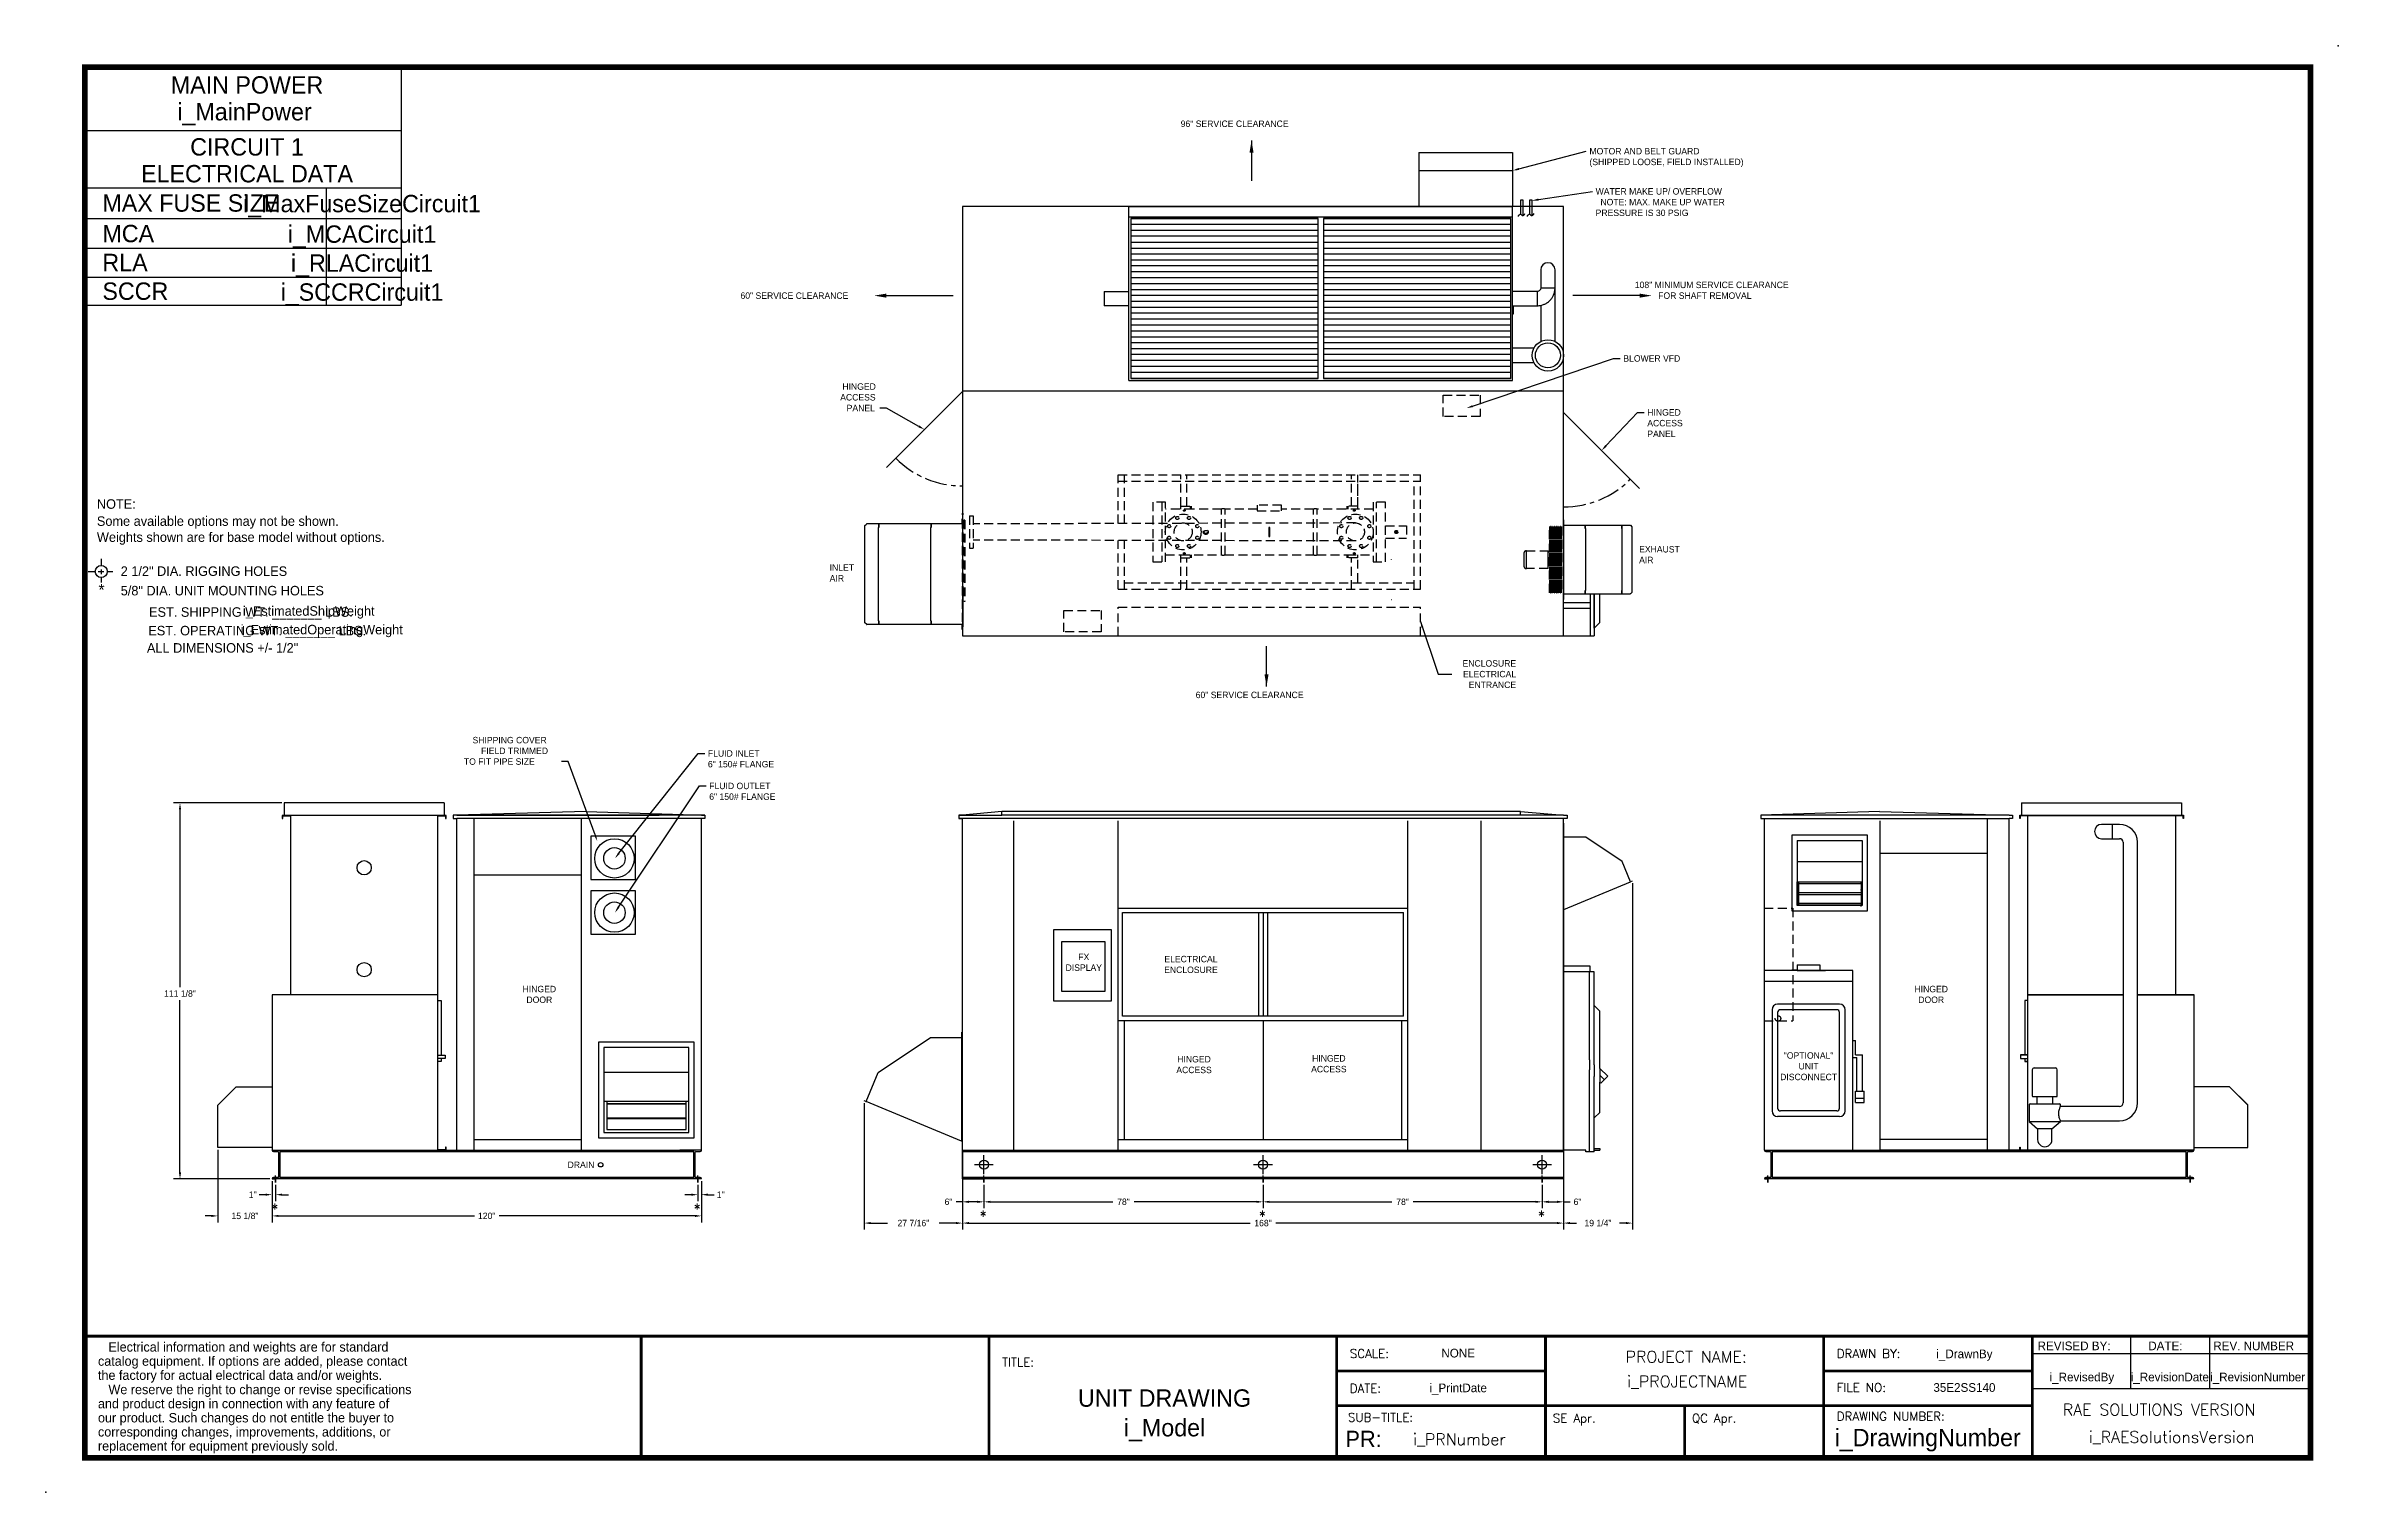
# Model space of a CAD drawing. Header units: inches. Extents: x -268 to 373, y -127 to 277.
import ezdxf
from ezdxf.enums import TextEntityAlignment as Align

# ---------------------------------------------------------------- set-up
doc = ezdxf.new("R2010")
doc.units = ezdxf.units.IN
doc.header["$MEASUREMENT"] = 0
doc.linetypes.add('CENTER', pattern=[2, 1.25, -0.25, 0.25, -0.25])
doc.linetypes.add('HIDDEN', pattern=[0.375, 0.25, -0.125])
doc.layers.get('0').update_dxf_attribs({"color": 10})
doc.layers.add('C1E', color=1, linetype='Continuous')
doc.styles.add('ROMANS', font='romans.shx', dxfattribs={"height": 0.125})
doc.styles.add('SIMPLEX', font='SIMPLEX')
doc.dimstyles.new('STANDARD$0', dxfattribs={"dimtxt": 1, "dimasz": 1, "dimexe": 0.5, "dimexo": 0.5, "dimgap": 1, "dimtad": 0, "dimtih": 1, "dimtoh": 1, "dimdec": 6, "dimzin": 0, "dimdsep": 46, "dimlunit": 5, "dimtxsty": 'Standard', "dimcen": -0.0625, "dimadec": 0, "dimazin": 0, "dimtfac": 1, "dimtdec": 4, "dimtofl": 0, "dimtmove": 0, "dimatfit": 3, "dimfxl": 1, "dimtolj": 1, "dimtzin": 0, "dimarcsym": 0})

msp = doc.modelspace()

# ---------------------------------------------------------------- texts
at = {"color": 1}
for s, p in [('96" SERVICE CLEARANCE', (49.62443, 254.48232)), ('(SHIPPED LOOSE, FIELD INSTALLED)', (163.86727, 243.80508)), ('MOTOR AND BELT GUARD', (163.86727, 246.80508)), ('WATER MAKE UP/ OVERFLOW', (165.59546, 235.57476)), ('PRESSURE IS 30 PSIG', (165.59546, 229.57476)), ('  NOTE: MAX. MAKE UP WATER', (165.59546, 232.57476)), ('60" SERVICE CLEARANCE', (-73.40265, 206.42447)), ('108" MINIMUM SERVICE CLEARANCE', (176.55463, 209.42447)), ('FOR SHAFT REMOVAL', (183.08589, 206.42447)), ('BLOWER VFD', (173.33447, 188.86539)), ('ACCESS', (-45.53119, 178.00429)), ('HINGED', (-44.93119, 181.00429)), ('PANEL', (-43.73119, 175.00429)), ('HINGED', (180.0343, 173.78129)), ('ACCESS', (180.0343, 170.78129)), ('PANEL', (180.0343, 167.78129)), ('60" SERVICE CLEARANCE', (53.81321, 94.78575)), ('SHIPPING COVER', (-148.29759, 82.15528)), ('TO FIT PIPE SIZE', (-150.69759, 76.15528)), ('FIELD TRIMMED', (-145.89759, 79.15528)), ('6" 150# FLANGE', (-82.50957, 75.42771)), ('FLUID INLET', (-82.50957, 78.42771)), ('FLUID OUTLET', (-82.13368, 69.34493)), ('6" 150# FLANGE', (-82.13368, 66.34493))]:
    msp.add_text(s, height=1.8, dxfattribs=at).set_placement(p)
at = {"lineweight": 30}
for s, height, p in [('NOTE:', 2.659392, (-253.2746, 147.73128)), ('Weights shown are for base model without options.', 2.659392, (-253.2746, 138.47411)), ('Some available options may not be shown.', 2.659392, (-253.2746, 142.95805)), ('2 1/2" DIA. RIGGING HOLES', 2.659392, (-246.61688, 128.96544)), ('5/8" DIA. UNIT MOUNTING HOLES', 2.659392, (-246.61688, 123.51064)), ('catalog equipment. If options are added, please contact', 2.63169, (-252.9809, -91.86972)), ('   Electrical information and weights are for standard', 2.63169, (-252.9809, -87.92218)), ('REVISED BY:', 2.43, (289.10806, -87.5214)), ('DATE:', 2.43, (320.05242, -87.5214)), ('REV. NUMBER', 2.43, (338.2243, -87.5214)), ('the factory for actual electrical data and/or weights.', 2.63169, (-252.9809, -95.81725)), ('and product design in connection with any feature of', 2.63169, (-252.9809, -103.7621)), ('   We reserve the right to change or revise specifications', 2.63169, (-252.9809, -99.81457)), ('our product. Such changes do not entitle the buyer to', 2.63169, (-252.9809, -107.70964)), ('corresponding changes, improvements, additions, or ', 2.63169, (-252.9809, -111.65717)), ('replacement for equipment previously sold.', 2.63169, (-252.9809, -115.60471))]:
    msp.add_text(s, height=height, dxfattribs=at).set_placement(p)
for s, height, p in [('*', 3.27288, (-251.98331, 123.46458)), ('EST. SHIPPING WT. _______ LBS.', 2.659392, (-210.23433, 117.5345)), ('i_EstimatedOperatingWeight', 2.659392, (-190.43154, 112.62307)), ('i_EstimatedShipWeight', 2.6624441, (-194.07041, 117.82502)), ('ALL DIMENSIONS +/- 1/2"', 2.659392, (-218.15196, 107.50622)), ('EST. OPERATING WT. _______ LBS.', 2.659392, (-208.46846, 112.33256)), ('NONE', 2.43, (127.17926, -89.55057)), ('i_DrawnBy', 2.43, (268.66569, -89.75902)), ('i_RevisedBy', 2.43, (301.49195, -96.23464)), ('i_RevisionDate', 2.43, (326.07858, -96.23464)), ('i_RevisionNumber', 2.43, (350.61795, -96.23464)), ('UNIT DRAWING', 4.86, (45.10872, -103.32917)), ('i_PrintDate', 2.43, (127.17926, -99.27057)), ('35E2SS140', 2.43, (268.66569, -99.1607)), ('i_Model', 4.86, (45.10872, -111.61232)), ('i_DrawingNumber', 4.86, (258.40064, -114.3722))]:
    msp.add_text(s, height=height, dxfattribs=at).set_placement(p, align=Align.CENTER)
at = {"color": 1, "style": 'ROMANS'}
for p in [(-204.53911, -49.4966), (-86.53911, -49.4966), (-6.573, -51.4966), (71.427, -51.4966), (149.427, -51.4966)]:
    msp.add_text('*', height=2.99066, dxfattribs=at).set_placement(p)
at = {"lineweight": 30, "style": 'SIMPLEX'}
for s, height, p in [('TITLE:', 2.43, (-0.30555, -92.10895)), ('SCALE:', 2.43, (96.89445, -89.67895)), ('DRAWN BY:', 2.43, (232.97445, -89.67895)), ('DATE:', 2.43, (96.89445, -99.39895)), ('FILE NO:', 2.43, (232.97445, -99.16402)), ('SUB-TITLE:', 2.43, (96.36788, -107.51545)), ('SE Apr.', 2.43, (153.6356, -107.74128)), ('QC Apr.', 2.43, (192.5156, -107.74128)), ('DRAWING NUMBER:', 2.43, (232.97445, -107.22038)), ('RAE SOLUTIONS VERSION', 3.22704, (296.16877, -105.75101))]:
    msp.add_text(s, height=height, dxfattribs=at).set_placement(p)
for s, p in [('PROJECT NAME:', (190.93754, -90.97474)), ('i_PROJECTNAME', (191.18292, -97.88195)), ('i_PRNumber', (127.52011, -114.04375)), ('i_RAESolutionsVersion', (326.60966, -113.41877))]:
    msp.add_text(s, height=3.22704, dxfattribs=at).set_placement(p, align=Align.CENTER)
at = {"lineweight": 30}
msp.add_text('PR:', height=4.55625, dxfattribs=at).set_placement((105.81497, -114.60523), align=Align.RIGHT)
at = {"color": 1, "ltscale": 5, "char_height": 1.8}
for s, insert, attachment_point in [('EXHAUST\\PAIR', (177.75242, 137.31528), 1), ('INLET\\PAIR', (-48.47813, 132.19784), 1), ('ENCLOSURE\\PELECTRICAL\\PENTRANCE', (143.37617, 97.58359), 9), ('FX\\PDISPLAY', (22.54426, 20.92322), 5), ('ELECTRICAL\\PENCLOSURE', (52.49356, 20.32628), 5), ('\\A1;111 1/8"', (-230.05318, 12.17777), 5), ('HINGED\\PDOOR', (-129.61656, 11.94752), 5), ('HINGED\\PDOOR', (259.38659, 11.94752), 5), ('HINGED\\PACCESS', (53.36016, -7.67572), 5), ('HINGED\\PACCESS', (91.03933, -7.43587), 5), ('"OPTIONAL"\\PUNIT\\PDISCONNECT', (225.12138, -4.22441), 2), ('DRAIN', (-114.23766, -36.57381), 9), ('\\A1;1"', (-209.72893, -44.03833), 5), ('\\A1;1"', (-78.92893, -44.03833), 5), ('\\A1;15 1/8"', (-211.89143, -49.97779), 5), ('\\A1;120"', (-144.32893, -49.97779), 5), ('\\A1;6"', (-15.26282, -46.03833), 5), ('\\A1;78"', (33.63718, -46.03833), 5), ('\\A1;78"', (111.63718, -46.03833), 5), ('\\A1;6"', (160.53718, -46.03833), 5)]:
    msp.add_mtext(s, dxfattribs=dict(at, insert=insert, attachment_point=attachment_point))
at = {"layer": 'C1E', "lineweight": 30}
for s, p in [('MAIN POWER', (-211.31109, 263.80934)), ('i_MainPower', (-212.0207, 256.31818)), ('CIRCUIT 1', (-211.31109, 246.48514)), ('ELECTRICAL DATA', (-211.31109, 238.99399)), ('i_MaxFuseSizeCircuit1', (-179.17854, 230.62987)), ('i_MCACircuit1', (-179.17854, 222.09405)), ('i_RLACircuit1', (-179.17854, 213.99405)), ('i_SCCRCircuit1', (-179.17854, 205.89405))]:
    msp.add_text(s, height=4.86, dxfattribs=at).set_placement(p, align=Align.CENTER)
for s, p in [('MAX FUSE SIZE', (-251.73749, 230.79376)), ('MCA', (-251.73749, 222.25794)), ('RLA', (-251.73749, 214.15794)), ('SCCR', (-251.73749, 206.14229))]:
    msp.add_text(s, height=4.86, dxfattribs=at).set_placement(p)

# ---------------------------------------------------------------- blocks, each defined once
blk = doc.blocks.new('*D17')
at = {"color": 0, "lineweight": -2, "ltscale": 5}
for p, q in [((156.64, 59.87), (156.64, -53.78)), ((175.87, 43.05), (175.87, -53.78)), ((158.44, -51.98), (160.25, -51.98)), ((174.07, -51.98), (172.25, -51.98))]:
    blk.add_line(p, q, dxfattribs=at)
at = {"color": 0, "ltscale": 5}
for points in [[(158.44, -51.68), (158.44, -52.28), (156.64, -51.98)], [(174.07, -51.68), (174.07, -52.28), (175.87, -51.98)]]:
    blk.add_solid(points, dxfattribs=at)
at = {"color": 0, "ltscale": 5, "insert": (166.25, -51.98), "char_height": 1.8, "attachment_point": 5}
blk.add_mtext('\\A1;19 1/4"', dxfattribs=at)
blk = doc.blocks.new('*D18')
at = {"color": 0, "lineweight": -2, "ltscale": 5}
for p, q in [((-38.8, -18.41), (-38.8, -53.78)), ((-11.36, -32.26), (-11.36, -53.78)), ((-37, -51.98), (-32.28, -51.98)), ((-13.16, -51.98), (-17.88, -51.98))]:
    blk.add_line(p, q, dxfattribs=at)
at = {"color": 0, "ltscale": 5}
for points in [[(-37, -51.68), (-37, -52.28), (-38.8, -51.98)], [(-13.16, -51.68), (-13.16, -52.28), (-11.36, -51.98)]]:
    blk.add_solid(points, dxfattribs=at)
at = {"color": 0, "ltscale": 5, "insert": (-25.08, -51.98), "char_height": 1.8, "attachment_point": 5}
blk.add_mtext('\\A1;27 7/16"', dxfattribs=at)
blk = doc.blocks.new('*D19')
at = {"color": 0, "lineweight": -2, "ltscale": 5}
for p, q in [((-11.36, -40.26), (-11.36, -53.78)), ((156.64, -40.26), (156.64, -53.78)), ((-9.56, -51.98), (69.04, -51.98)), ((154.84, -51.98), (76.24, -51.98))]:
    blk.add_line(p, q, dxfattribs=at)
at = {"color": 0, "ltscale": 5}
for points in [[(-9.56, -51.68), (-9.56, -52.28), (-11.36, -51.98)], [(154.84, -51.68), (154.84, -52.28), (156.64, -51.98)]]:
    blk.add_solid(points, dxfattribs=at)
at = {"color": 0, "ltscale": 5, "insert": (72.64, -51.98), "char_height": 1.8, "attachment_point": 5}
blk.add_mtext('\\A1;168"', dxfattribs=at)

# ---------------------------------------------------------------- dimensions: what is measured, and where the dimension line sits
at = {"color": 1, "ltscale": 5}
dim = msp.add_linear_dim(base=(175.87018, -51.97779), p1=(156.63718, 60.49027), p2=(175.87018, 43.67759), dimstyle='STANDARD$0', override={"dimscale": 10, "dimtxt": 0.18, "dimasz": 0.18, "dimexe": 0.18, "dimexo": 0.0625, "dimgap": 0.09, "dimdec": 4, "dimpost": '"', "dimcen": -0.2, "dimfrac": 2}, dxfattribs=at)
dim.commit()
dim.dimension.update_dxf_attribs({"geometry": '*D17', "text_midpoint": (166.25368, -51.97779), "dimtype": 160})
for base, p1, p2, picture, middle in [((-11.36282, -51.97779), (-38.80476, -17.78156), (-11.36282, -31.63473), '*D18', (-25.08379, -51.97779)), ((156.63718, -51.97779), (-11.36282, -39.63473), (156.63718, -39.63473), '*D19', (72.63718, -51.97779))]:
    dim = msp.add_linear_dim(base=base, p1=p1, p2=p2, dimstyle='STANDARD$0', override={"dimscale": 10, "dimtxt": 0.18, "dimasz": 0.18, "dimexe": 0.18, "dimexo": 0.0625, "dimgap": 0.09, "dimdec": 4, "dimpost": '"', "dimcen": -0.2, "dimfrac": 2}, dxfattribs=at)
    dim.commit()
    dim.dimension.update_dxf_attribs({"geometry": picture, "text_midpoint": middle})

# ---------------------------------------------------------------- linework, layer by layer
at = {"color": 1, "ltscale": 5}
for p, q in [((69.42777, 250.69667), (69.42777, 239.41423)), ((156.63718, 232.24578), (-11.36282, 232.24578)), ((-11.36282, 232.24578), (-11.36282, 112.24578)), ((145.3161, 234.02439), (144.58453, 234.02439)), ((144.58453, 234.02439), (144.58453, 230.0928)), ((145.3161, 229.72639), (145.3161, 234.02439)), ((147.84045, 234.02439), (147.10888, 234.02439)), ((147.10888, 234.02439), (147.10888, 230.0928)), ((147.84045, 229.72639), (147.84045, 234.02439)), ((156.63718, 112.24578), (156.63718, 232.24578)), ((-34.23929, 207.32447), (-13.96561, 207.32447)), ((179.51366, 207.32447), (159.23998, 207.32447)), ((-11.36282, 180.48967), (-32.57602, 159.27646)), ((156.63718, 180.62078), (-11.36282, 180.62078)), ((156.63718, 174.62078), (177.85039, 153.40758)), ((-38.61726, 143.0133), (-38.21399, 143.4498)), ((-38.61726, 115.8863), (-38.61726, 143.0133)), ((-38.21399, 143.4498), (-38.15716, 143.4498)), ((-11.42632, 143.5123), (-38.0985, 143.5123)), ((-34.78895, 116.3873), (-34.78895, 142.5123)), ((-34.78858, 116.3873), (-34.78858, 142.5123)), ((-34.74008, 143.4488), (-34.74008, 142.5123)), ((-34.73971, 143.4488), (-34.74008, 143.4488)), ((-34.74008, 142.5123), (-34.73971, 142.5123)), ((-34.73971, 142.5123), (-34.73971, 143.4488)), ((-20.16012, 116.3873), (-20.16012, 142.5123)), ((-20.15957, 116.3873), (-20.15957, 142.5123)), ((-20.14177, 143.4488), (-20.14177, 142.5123)), ((-20.14121, 143.4488), (-20.14121, 143.4498)), ((-20.14121, 142.5123), (-20.14121, 143.4488)), ((-11.42632, 143.5123), (-11.42632, 144.9498)), ((-11.42632, 143.5123), (-11.42632, 143.4498)), ((-11.36282, 144.9498), (-11.42532, 144.9498)), ((-11.42532, 143.5133), (-11.42532, 144.9498)), ((-11.42532, 143.5133), (-11.36282, 143.5133)), ((-11.36282, 143.5133), (-11.36282, 144.9498)), ((-11.36282, 143.5133), (-11.36282, 115.3863)), ((156.58093, 143.22061), (156.58093, 144.65711)), ((156.58093, 144.65711), (156.64343, 144.65711)), ((156.64343, 143.22061), (156.58093, 143.22061)), ((156.58093, 143.22061), (156.58093, 123.84361)), ((156.64343, 143.22061), (156.64343, 144.65711)), ((156.64443, 144.65711), (156.64443, 143.21961)), ((156.64443, 143.21961), (156.64443, 143.15711)), ((156.64443, 143.15711), (175.23268, 143.15711)), ((156.64443, 143.15611), (162.70505, 143.15611)), ((162.70505, 143.15611), (162.70505, 143.15711)), ((162.70505, 142.21961), (162.70505, 143.15611)), ((162.7056, 143.15611), (172.88963, 143.15611)), ((162.7056, 143.15611), (162.7056, 142.21961)), ((162.7234, 142.21961), (162.7234, 124.84461)), ((162.72396, 142.21961), (162.72396, 124.84461)), ((172.88963, 142.21961), (172.88963, 143.15611)), ((172.88963, 143.15611), (172.89, 143.15611)), ((172.89, 142.21961), (172.88963, 142.21961)), ((172.89, 143.15611), (175.2336, 143.15611)), ((172.89, 143.15611), (172.89, 142.21961)), ((172.93851, 142.21961), (172.93851, 124.84461)), ((172.93887, 142.21961), (172.93887, 124.84461)), ((175.2336, 143.15611), (175.29134, 143.15611)), ((175.29134, 143.15711), (175.34816, 143.15711)), ((175.34816, 143.15711), (175.75143, 142.72061)), ((175.75143, 142.72061), (175.75143, 124.34361)), ((-11.17532, 114.762), (-11.17532, 124.762)), ((108.58093, 122.40711), (108.64343, 122.40711)), ((156.64343, 123.84361), (156.58093, 123.84361)), ((156.58093, 123.84361), (156.58093, 122.40711)), ((156.58093, 122.40711), (156.64343, 122.40711)), ((156.64343, 123.84361), (156.64343, 122.40711)), ((156.64443, 123.90811), (162.70505, 123.90811)), ((156.64443, 123.84461), (156.64443, 123.90711)), ((156.64443, 123.90711), (175.23268, 123.90711)), ((156.64443, 123.84461), (156.64443, 122.40711)), ((162.70505, 124.84461), (162.70505, 123.90811)), ((162.70505, 123.90811), (162.70505, 123.90711)), ((162.7056, 123.90811), (162.7056, 124.84461)), ((162.7056, 123.90811), (172.88963, 123.90811)), ((172.88963, 124.84461), (172.88963, 123.90811)), ((172.89, 124.84461), (172.88963, 124.84461)), ((172.88963, 123.90811), (172.89, 123.90811)), ((172.89, 123.90811), (172.89, 124.84461)), ((172.89, 123.90811), (175.2336, 123.90811)), ((175.2336, 123.90811), (175.29134, 123.90811)), ((175.34816, 123.90711), (175.29134, 123.90711)), ((175.75143, 124.34361), (175.34816, 123.90711)), ((-38.21399, 115.4498), (-38.61726, 115.8863)), ((-38.15716, 115.4498), (-38.21399, 115.4498)), ((-38.09943, 115.4508), (-38.15717, 115.4508)), ((-38.0985, 115.3873), (-38.0985, 115.4498)), ((-11.42632, 115.3873), (-38.0985, 115.3873)), ((-34.74008, 115.4508), (-34.74008, 116.3873)), ((-34.74008, 116.3873), (-34.73971, 116.3873)), ((-34.73971, 115.4508), (-34.74008, 115.4508)), ((-34.73971, 116.3873), (-34.73971, 115.4508)), ((-20.14177, 115.4508), (-20.14177, 116.3873)), ((-20.14121, 116.3873), (-20.14121, 115.4508)), ((-20.14121, 115.4508), (-20.14121, 115.4498)), ((-11.42632, 115.3873), (-11.42632, 115.4498)), ((-11.42632, 113.9498), (-11.42632, 115.3873)), ((-11.42532, 115.3863), (-11.36282, 115.3863)), ((-11.42532, 115.3863), (-11.42532, 113.9498)), ((-11.36282, 115.3863), (-11.36282, 113.9498)), ((-11.36282, 113.9498), (-11.42532, 113.9498)), ((-11.36282, 112.24578), (156.63718, 112.24578)), ((-11.36282, 112.24578), (156.63718, 112.24578)), ((73.61655, 98.04378), (73.61655, 109.32622)), ((-201.57893, 65.49027), (-231.85318, 65.49027)), ((-230.05318, 63.69027), (-230.05318, 13.97777)), ((-152.70393, 62.11027), (-153.70393, 62.11027)), ((-153.70393, 62.11027), (-153.70393, 61.11027)), ((-153.70393, 61.11027), (-152.70393, 61.11027)), ((-116.51643, 63.11027), (-152.70393, 62.11027)), ((-152.70393, 62.11027), (-96.1746, 62.11027)), ((-83.32893, 62.11027), (-152.70393, 62.11027)), ((-152.70393, -31.63473), (-152.70393, 61.11027)), ((-83.32893, 61.11027), (-152.70393, 61.11027)), ((-147.8713, -31.63473), (-147.8713, 61.11027)), ((-117.8713, -31.63473), (-117.8713, 61.11027)), ((-116.51643, 63.11027), (-83.32893, 62.11027)), ((-84.32893, 62.11027), (-83.32893, 62.11027)), ((-84.32893, -31.63473), (-84.32893, 61.11027)), ((-83.32893, 62.11027), (-83.32893, 61.11027)), ((-11.36282, 62.11027), (-12.36282, 62.11027)), ((-12.36282, 62.11027), (-12.36282, 61.11027)), ((-12.36282, 62.11027), (-0.36282, 62.11027)), ((-12.36282, 61.11027), (-11.36282, 61.11027)), ((157.63718, 61.11027), (-12.36282, 61.11027)), ((-0.36282, 63.11027), (-11.36282, 62.11027)), ((-11.36282, -31.63473), (-11.36282, 61.11027)), ((-0.36282, 62.11027), (-0.36282, 63.11027)), ((144.63718, 63.11027), (-0.36282, 63.11027)), ((144.63718, 62.11027), (-0.36282, 62.11027)), ((2.95691, -31.63473), (2.95691, 60.49027)), ((32.13718, -31.63473), (32.13718, 60.49027)), ((113.13718, -31.63473), (113.13718, 60.49027)), ((133.60495, -31.63473), (133.60495, 60.49027)), ((144.63718, 62.11027), (144.63718, 63.11027)), ((144.63718, 63.11027), (156.63718, 62.11027)), ((156.63718, 62.11027), (144.63718, 62.11027)), ((156.63718, 62.11027), (157.63718, 62.11027)), ((156.63718, -31.63473), (156.63718, 61.11027)), ((157.63718, 62.11027), (157.63718, 61.11027)), ((244.94436, 63.11027), (211.75686, 62.11027)), ((281.13186, 62.11027), (211.75686, 62.11027)), ((212.75686, 62.11027), (211.75686, 62.11027)), ((211.75686, 62.11027), (211.75686, 61.11027)), ((211.75686, 61.11027), (212.75686, 61.11027)), ((211.75686, 61.11027), (281.13186, 61.11027)), ((212.75686, -31.63473), (212.75686, 61.11027)), ((244.94436, 63.11027), (281.13186, 62.11027)), ((245.13186, -31.63473), (245.13186, 60.49027)), ((275.13186, -31.63473), (275.13186, 61.11027)), ((275.13186, -31.63473), (275.13186, 60.49027)), ((281.13186, 62.11027), (282.13186, 62.11027)), ((281.13186, -31.63473), (281.13186, 61.11027)), ((282.13186, 61.11027), (281.13186, 61.11027)), ((282.13186, 62.11027), (282.13186, 61.11027)), ((-102.72158, 56.17217), (-115.20075, 56.17217)), ((-115.20075, 56.17217), (-115.20075, 44.03575)), ((-102.72158, 44.03575), (-102.72158, 56.17217)), ((162.8238, 55.92341), (156.76318, 55.92341)), ((173.00783, 49.11866), (162.8238, 55.92341)), ((275.13186, 51.36527), (245.13186, 51.36527)), ((-147.8713, 45.36527), (-117.8713, 45.36527)), ((175.35143, 43.46071), (173.00783, 49.11866)), ((-152.70393, -31.63473), (-152.70393, 38.49027)), ((-115.20075, 44.03575), (-102.72158, 44.03575)), ((-102.72158, 40.91814), (-115.20075, 40.91814)), ((-115.20075, 40.91814), (-115.20075, 28.78172)), ((-102.72158, 28.78172), (-102.72158, 40.91814)), ((156.69968, 35.73491), (175.35143, 43.46071)), ((175.46691, 43.51055), (175.87018, 43.67759)), ((32.13718, 36.07628), (113.13718, 36.07628)), ((33.38718, 34.82628), (111.88718, 34.82628)), ((33.38718, 5.82628), (33.38718, 34.82628)), ((71.38718, 34.82628), (71.38718, 5.82628)), ((72.63718, 34.82628), (72.63718, 5.82628)), ((73.88718, 34.82628), (73.88718, 5.82628)), ((111.88718, 5.82628), (111.88718, 34.82628)), ((-115.20075, 28.78172), (-102.72158, 28.78172)), ((-230.05318, -37.83473), (-230.05318, 10.37777)), ((-11.55032, -0.00723), (-11.55032, 1.42927)), ((113.13718, 4.57628), (32.13718, 4.57628)), ((111.88718, 5.82628), (33.38718, 5.82628)), ((33.88718, -28.63473), (33.88718, 4.57628)), ((111.38718, -28.63473), (111.38718, 4.57628)), ((-34.92666, -9.88826), (-20.32871, -0.13423)), ((-20.32871, -0.13423), (-11.61382, -0.13423)), ((-11.61382, -0.13423), (-11.61282, -0.13423)), ((-11.55032, -0.13423), (-11.61282, -0.13423)), ((-11.55032, -29.07273), (-11.55032, -0.13423)), ((-38.286, -17.99844), (-34.92666, -9.88826)), ((-38.40149, -17.94861), (-38.80476, -17.78156)), ((-38.34467, -17.97414), (-38.286, -17.99844)), ((-11.61382, -29.04642), (-38.286, -17.99844)), ((-219.45393, -31.50973), (-219.45393, -51.77779)), ((-204.32893, -31.63473), (-86.57893, -31.63473)), ((-204.32893, -31.63473), (-204.32893, -31.63473)), ((-203.95393, -32.00973), (-202.82893, -32.00973)), ((-202.07893, -39.63473), (-202.07893, -31.63473)), ((-202.07893, -32.00973), (-86.57893, -32.00973)), ((-155.70393, -31.63473), (-152.70393, -31.63473)), ((-152.70393, -31.63473), (-146.70393, -31.63473)), ((-147.8713, -28.63473), (-117.8713, -28.63473)), ((-84.32893, -31.63473), (-90.32893, -31.63473)), ((-86.57893, -31.63473), (-86.57893, -39.63473)), ((-85.82893, -32.00973), (-84.70393, -32.00973)), ((-84.32893, -31.63473), (-84.32893, -31.63473)), ((-11.55032, -29.07273), (-11.61282, -29.07273)), ((-11.36282, -31.63473), (156.63718, -31.63473)), ((-11.36282, -39.63473), (-11.36282, -31.63473)), ((-11.36282, -32.00973), (156.63718, -32.00973)), ((32.13718, -28.63473), (113.13718, -28.63473)), ((156.63718, -31.63473), (156.63718, -39.63473)), ((212.75686, -31.63473), (212.75686, -31.63473)), ((212.75686, -31.63473), (332.75686, -31.63473)), ((213.13186, -32.00973), (214.25686, -32.00973)), ((215.00686, -39.63473), (215.00686, -31.63473)), ((215.00686, -32.00973), (330.50686, -32.00973)), ((275.13186, -28.63473), (245.13186, -28.63473)), ((275.13186, -31.63473), (245.13186, -31.63473)), ((281.13186, -31.63473), (275.13186, -31.63473)), ((284.13186, -31.63473), (281.13186, -31.63473)), ((284.13186, -31.63473), (281.13186, -31.63473)), ((330.50686, -31.63473), (330.50686, -39.63473)), ((331.25686, -32.00973), (332.38186, -32.00973)), ((332.75686, -31.63473), (332.75686, -31.63473)), ((-202.45393, -38.88473), (-202.45393, -32.38473)), ((-86.20393, -32.38473), (-86.20393, -38.88473)), ((214.63186, -38.88473), (214.63186, -32.38473)), ((330.88186, -32.38473), (330.88186, -38.88473)), ((-204.95393, -39.63473), (-231.85318, -39.63473)), ((-206.12893, -44.03833), (-207.92893, -44.03833)), ((-84.32893, -39.63473), (-204.32893, -39.63473)), ((-204.32893, -39.63473), (-204.32893, -39.63473)), ((-204.32893, -39.63473), (-203.32893, -39.63473)), ((-204.32893, -40.25973), (-204.32893, -45.83833)), ((-204.32893, -40.88473), (-204.32893, -51.77779)), ((-204.32893, -40.88473), (-204.32893, -51.77779)), ((-202.82893, -39.25973), (-203.95393, -39.25973)), ((-203.32893, -40.63473), (-203.32893, -38.63473)), ((-203.32893, -39.63473), (-203.32893, -40.63473)), ((-203.32893, -41.25973), (-203.32893, -45.83833)), ((-86.57893, -39.25973), (-202.07893, -39.25973)), ((-201.52893, -44.03833), (-199.72893, -44.03833)), ((-87.12893, -44.03833), (-88.92893, -44.03833)), ((-84.70393, -39.25973), (-85.82893, -39.25973)), ((-85.32893, -40.63473), (-85.32893, -38.63473)), ((-84.32893, -39.63473), (-85.32893, -39.63473)), ((-85.32893, -39.63473), (-85.32893, -40.63473)), ((-85.32893, -41.25973), (-85.32893, -45.83833)), ((-84.32893, -39.63473), (-84.32893, -39.63473)), ((-84.32893, -40.25973), (-84.32893, -45.83833)), ((-84.32893, -40.88473), (-84.32893, -51.77779)), ((-82.52893, -44.03833), (-80.72893, -44.03833)), ((156.63718, -39.25973), (-11.36282, -39.25973)), ((156.63718, -39.63473), (-11.36282, -39.63473)), ((-11.36282, -39.63473), (-5.36282, -39.63473)), ((-11.36282, -40.25973), (-11.36282, -47.83833)), ((-11.36282, -40.88473), (-11.36282, -53.77779)), ((-5.36282, -40.63473), (-5.36282, -38.63473)), ((-5.36282, -39.63473), (-5.36282, -40.63473)), ((-5.36282, -41.25973), (-5.36282, -47.83833)), ((-5.36282, -41.88473), (-5.36282, -47.83833)), ((72.63718, -40.63473), (72.63718, -38.63473)), ((72.63718, -39.63473), (72.63718, -40.63473)), ((72.63718, -41.25973), (72.63718, -47.83833)), ((72.63718, -41.88473), (72.63718, -47.83833)), ((150.63718, -40.63473), (150.63718, -38.63473)), ((156.63718, -39.63473), (150.63718, -39.63473)), ((150.63718, -39.63473), (150.63718, -40.63473)), ((150.63718, -41.25973), (150.63718, -47.83833)), ((150.63718, -41.88473), (150.63718, -47.83833)), ((156.63718, -40.25973), (156.63718, -47.83833)), ((156.63718, -40.88473), (156.63718, -53.77779)), ((332.75686, -39.63473), (212.75686, -39.63473)), ((212.75686, -39.63473), (212.75686, -39.63473)), ((212.75686, -39.63473), (213.75686, -39.63473)), ((214.25686, -39.25973), (213.13186, -39.25973)), ((213.75686, -40.63473), (213.75686, -38.63473)), ((213.75686, -39.63473), (213.75686, -40.63473)), ((330.50686, -39.25973), (215.00686, -39.25973)), ((332.38186, -39.25973), (331.25686, -39.25973)), ((331.75686, -40.63473), (331.75686, -38.63473)), ((332.75686, -39.63473), (331.75686, -39.63473)), ((331.75686, -39.63473), (331.75686, -40.63473)), ((332.75686, -39.63473), (332.75686, -39.63473)), ((-221.25393, -49.97779), (-223.05393, -49.97779)), ((-202.52893, -49.97779), (-200.72893, -49.97779)), ((-202.52893, -49.97779), (-147.77893, -49.97779)), ((-86.12893, -49.97779), (-140.87893, -49.97779)), ((-11.36282, -46.03833), (-13.16282, -46.03833)), ((-7.16282, -46.03833), (-9.56282, -46.03833)), ((-3.56282, -46.03833), (30.63718, -46.03833)), ((70.83718, -46.03833), (36.63718, -46.03833)), ((74.43718, -46.03833), (108.63718, -46.03833)), ((148.83718, -46.03833), (114.63718, -46.03833)), ((152.43718, -46.03833), (154.83718, -46.03833)), ((156.63718, -46.03833), (158.43718, -46.03833))]:
    msp.add_line(p, q, dxfattribs=at)
at = {"color": 1, "linetype": 'Continuous'}
for p, q in [((116.15314, 247.37078), (116.15314, 242.27978)), ((116.15314, 247.37078), (142.40314, 247.37078)), ((142.40314, 247.37078), (142.40314, 242.27978)), ((116.15314, 242.27978), (142.40314, 242.27978)), ((116.15314, 242.27978), (116.15314, 232.24578)), ((142.40314, 242.27978), (142.40314, 232.24578)), ((35.15314, 232.24578), (142.40314, 232.24578)), ((35.15314, 229.37078), (35.15314, 232.24578)), ((142.40314, 229.37078), (142.40314, 232.24578)), ((35.15314, 227.12078), (35.15314, 229.37078)), ((35.15314, 229.37078), (142.40314, 229.37078)), ((35.16914, 227.12078), (35.15314, 227.12078)), ((35.15314, 185.87078), (35.15314, 227.12078)), ((35.16914, 185.87078), (35.16914, 227.12078)), ((88.02814, 228.87078), (35.65314, 228.87078)), ((35.65314, 228.87078), (35.65314, 184.12078)), ((88.02814, 228.80064), (35.67641, 228.80064)), ((88.02814, 227.20064), (35.67641, 227.20064)), ((88.02814, 225.51175), (35.67641, 225.51175)), ((88.02814, 184.12078), (88.02814, 228.87078)), ((141.90314, 228.87078), (89.52814, 228.87078)), ((89.52814, 228.87078), (89.52814, 184.12078)), ((141.90314, 228.80064), (89.55141, 228.80064)), ((141.90314, 227.20064), (89.55141, 227.20064)), ((141.90314, 225.51175), (89.55141, 225.51175)), ((141.90314, 184.12078), (141.90314, 228.87078)), ((142.38714, 227.12078), (142.40314, 227.12078)), ((142.38714, 185.87078), (142.38714, 227.12078)), ((142.40314, 227.12078), (142.40314, 229.37078)), ((142.40314, 185.87078), (142.40314, 227.12078)), ((88.02814, 223.91175), (35.67641, 223.91175)), ((88.02814, 222.22287), (35.67641, 222.22287)), ((88.02814, 220.53398), (35.67641, 220.53398)), ((88.02814, 218.93398), (35.67641, 218.93398)), ((141.90314, 223.91175), (89.55141, 223.91175)), ((141.90314, 222.22287), (89.55141, 222.22287)), ((141.90314, 220.53398), (89.55141, 220.53398)), ((141.90314, 218.93398), (89.55141, 218.93398)), ((88.02814, 217.24509), (35.67641, 217.24509)), ((88.02814, 215.64509), (35.67641, 215.64509)), ((88.02814, 213.9562), (35.67641, 213.9562)), ((88.02814, 212.26731), (35.67641, 212.26731)), ((141.90314, 217.24509), (89.55141, 217.24509)), ((141.90314, 215.64509), (89.55141, 215.64509)), ((141.90314, 213.9562), (89.55141, 213.9562)), ((141.90314, 212.26731), (89.55141, 212.26731)), ((150.26214, 214.5117), (150.26214, 211.5117)), ((150.26214, 211.5117), (150.26214, 209.5117)), ((154.26214, 211.5117), (154.26214, 214.5117)), ((154.26214, 209.5117), (154.26214, 211.5117)), ((28.27814, 208.49578), (28.27814, 204.4957)), ((28.27814, 208.49578), (35.15314, 208.49578)), ((88.02814, 210.66731), (35.67641, 210.66731)), ((88.02814, 208.97842), (35.67641, 208.97842)), ((88.02814, 207.37842), (35.67641, 207.37842)), ((88.02814, 205.68953), (35.67641, 205.68953)), ((141.90314, 210.66731), (89.55141, 210.66731)), ((141.90314, 208.97842), (89.55141, 208.97842)), ((141.90314, 207.37842), (89.55141, 207.37842)), ((141.90314, 205.68953), (89.55141, 205.68953)), ((149.27814, 208.49578), (142.40314, 208.49578)), ((149.27814, 208.49578), (149.27814, 204.4957)), ((150.26214, 209.5117), (154.26222, 209.5117)), ((154.26214, 194.51203), (154.26214, 209.5117)), ((35.15314, 204.49578), (28.27814, 204.49578)), ((88.02814, 204.00064), (35.67641, 204.00064)), ((88.02814, 202.40064), (35.67641, 202.40064)), ((88.02814, 200.71175), (35.67641, 200.71175)), ((88.02814, 199.11175), (35.67641, 199.11175)), ((141.90314, 204.00064), (89.55141, 204.00064)), ((141.90314, 202.40064), (89.55141, 202.40064)), ((141.90314, 200.71175), (89.55141, 200.71175)), ((141.90314, 199.11175), (89.55141, 199.11175)), ((142.40314, 204.49578), (149.27814, 204.49578)), ((142.65314, 204.24578), (142.40314, 204.24578)), ((142.40314, 202.24578), (142.65314, 202.24578)), ((142.65314, 202.24578), (142.65314, 204.24578)), ((150.26214, 204.59734), (150.26214, 194.51193)), ((88.02814, 197.42287), (35.67641, 197.42287)), ((88.02814, 195.73398), (35.67641, 195.73398)), ((88.02814, 194.13398), (35.67641, 194.13398)), ((88.02814, 192.44509), (35.67641, 192.44509)), ((141.90314, 197.42287), (89.55141, 197.42287)), ((141.90314, 195.73398), (89.55141, 195.73398)), ((141.90314, 194.13398), (89.55141, 194.13398)), ((141.90314, 192.44509), (89.55141, 192.44509)), ((148.37109, 192.62078), (142.40314, 192.62078)), ((35.15314, 183.62078), (35.15314, 185.87078)), ((35.16914, 185.87078), (35.15314, 185.87078)), ((88.02814, 190.84509), (35.67641, 190.84509)), ((88.02814, 189.1562), (35.67641, 189.1562)), ((88.02814, 187.46731), (35.67641, 187.46731)), ((88.02814, 185.86731), (35.67641, 185.86731)), ((141.90314, 190.84509), (89.55141, 190.84509)), ((141.90314, 189.1562), (89.55141, 189.1562)), ((141.90314, 187.46731), (89.55141, 187.46731)), ((141.90314, 185.86731), (89.55141, 185.86731)), ((142.38714, 185.87078), (142.40314, 185.87078)), ((142.40314, 188.62078), (148.37109, 188.62078)), ((142.40314, 183.62078), (142.40314, 185.87078)), ((35.15314, 183.62078), (142.40314, 183.62078)), ((35.65314, 184.12078), (88.02814, 184.12078)), ((88.02814, 184.17842), (35.67641, 184.17842)), ((89.52814, 184.12078), (141.90314, 184.12078)), ((141.90314, 184.17842), (89.55141, 184.17842)), ((-156.20393, 65.49027), (-200.95393, 65.49027)), ((-200.95393, 65.49027), (-200.95393, 61.99027)), ((-156.20393, 65.49027), (-156.20393, 61.99027)), ((284.63186, 65.52227), (329.38186, 65.52227)), ((284.63186, 65.52227), (284.63186, 62.02227)), ((284.63186, 65.49027), (329.38186, 65.49027)), ((284.63186, 65.49027), (284.63186, 61.99027)), ((329.38186, 65.52227), (329.38186, 62.02227)), ((329.38186, 65.49027), (329.38186, 61.99027)), ((-201.45393, 61.99027), (-201.45393, 61.11027)), ((-199.20393, 61.99027), (-201.45393, 61.99027)), ((-201.45393, 61.11027), (-201.32893, 61.11027)), ((-201.32893, 61.86527), (-199.20393, 61.86527)), ((-201.32893, 61.11027), (-201.32893, 61.86527)), ((-199.20393, 61.99027), (-199.20393, 61.97427)), ((-157.95393, 61.99027), (-199.20393, 61.99027)), ((-157.95393, 61.97427), (-199.20393, 61.97427)), ((-199.20393, 61.86527), (-199.20393, 11.88127)), ((-155.70393, 61.99027), (-157.95393, 61.99027)), ((-157.95393, 61.99027), (-157.95393, 61.97427)), ((-157.95393, 11.88127), (-157.95393, 61.86527)), ((-157.95393, 61.86527), (-155.82893, 61.86527)), ((-155.82893, 61.86527), (-155.82893, 61.11027)), ((-155.82893, 61.11027), (-155.70393, 61.11027)), ((-155.70393, 61.11027), (-155.70393, 61.99027)), ((284.13186, 62.02227), (286.38186, 62.02227)), ((284.13186, 61.14227), (284.13186, 62.02227)), ((284.13186, 61.99027), (286.38186, 61.99027)), ((284.13186, 61.11027), (284.13186, 61.99027)), ((284.25686, 61.14227), (284.13186, 61.14227)), ((284.25686, 61.11027), (284.13186, 61.11027)), ((286.38186, 61.89727), (284.25686, 61.89727)), ((284.25686, 61.89727), (284.25686, 61.14227)), ((286.38186, 61.86527), (284.25686, 61.86527)), ((284.25686, 61.86527), (284.25686, 61.11027)), ((286.38186, 62.02227), (286.38186, 62.00627)), ((286.38186, 62.02227), (327.63186, 62.02227)), ((286.38186, 62.00627), (327.63186, 62.00627)), ((286.38186, 61.99027), (286.38186, 61.97427)), ((286.38186, 61.99027), (327.63186, 61.99027)), ((286.38186, 61.97427), (327.63186, 61.97427)), ((286.38186, 11.91327), (286.38186, 61.89727)), ((286.38186, 11.88127), (286.38186, 61.86527)), ((310.02277, 59.49027), (307.00686, 59.49027)), ((310.02277, 55.4896), (310.02277, 59.49094)), ((312.02277, 59.49027), (310.02277, 59.49027)), ((327.63186, 62.02227), (329.88186, 62.02227)), ((327.63186, 62.02227), (327.63186, 62.00627)), ((327.63186, 61.99027), (329.88186, 61.99027)), ((327.63186, 61.99027), (327.63186, 61.97427)), ((327.63186, 61.89727), (327.63186, 11.91327)), ((329.75686, 61.89727), (327.63186, 61.89727)), ((327.63186, 61.86527), (327.63186, 11.88127)), ((329.75686, 61.86527), (327.63186, 61.86527)), ((329.75686, 61.14227), (329.75686, 61.89727)), ((329.75686, 61.11027), (329.75686, 61.86527)), ((329.88186, 61.14227), (329.75686, 61.14227)), ((329.88186, 61.11027), (329.75686, 61.11027)), ((329.88186, 62.02227), (329.88186, 61.14227)), ((329.88186, 61.99027), (329.88186, 61.11027)), ((241.57789, 56.45416), (220.45289, 56.45416)), ((220.45289, 56.45416), (220.45289, 35.32916)), ((221.95289, 54.95416), (240.07789, 54.95416)), ((241.57789, 35.32916), (241.57789, 56.45416)), ((307.00686, 55.49027), (310.02277, 55.49027)), ((310.02277, 55.49027), (312.02277, 55.49027)), ((313.02277, 54.49027), (313.02277, -18.36881)), ((317.02277, -18.36881), (317.02277, 54.49027)), ((221.95289, 36.82916), (221.95289, 43.46071)), ((222.01539, 36.89166), (222.01539, 43.46071)), ((222.26539, 43.46071), (222.26539, 43.32916)), ((239.76539, 43.32916), (222.26539, 43.32916)), ((222.26539, 43.32916), (222.26539, 42.82916)), ((239.76539, 42.82916), (222.26539, 42.82916)), ((222.26539, 42.82916), (222.26539, 40.32916)), ((239.76539, 40.32916), (222.26539, 40.32916)), ((222.26539, 40.32916), (222.26539, 39.82916)), ((239.76539, 39.82916), (222.26539, 39.82916)), ((222.26539, 39.82916), (222.26539, 37.32916)), ((239.76539, 43.46071), (239.76539, 43.32916)), ((239.76539, 43.32916), (239.76539, 42.82916)), ((239.76539, 42.82916), (239.76539, 40.32916)), ((239.76539, 40.32916), (239.76539, 39.82916)), ((239.76539, 39.82916), (239.76539, 37.32916)), ((240.01539, 43.46071), (240.01539, 36.89166)), ((240.07789, 43.46071), (240.07789, 36.82916)), ((220.45289, 35.32916), (241.57789, 35.32916)), ((240.07789, 36.82916), (221.95289, 36.82916)), ((240.01539, 36.89166), (222.01539, 36.89166)), ((239.76539, 37.32916), (222.26539, 37.32916)), ((222.26539, 37.32916), (222.26539, 36.89166)), ((239.76539, 37.32916), (239.76539, 36.89166)), ((-184.59485, 11.86527), (-204.32893, 11.86527)), ((-204.32893, 11.86527), (-204.32893, -11.71873)), ((-188.59485, 11.88127), (-199.20393, 11.88127)), ((-199.18793, 11.88127), (-199.18793, 11.86527)), ((-157.95393, 11.88127), (-184.59485, 11.88127)), ((-157.95393, 11.86527), (-184.59485, 11.86527)), ((-157.96993, 11.86527), (-157.96993, 11.88127)), ((-157.95393, -31.50973), (-157.95393, 11.86527)), ((-157.95393, 10.24027), (-157.07893, 10.24027)), ((-157.07893, 10.24027), (-157.07893, -5.00973)), ((285.50686, 10.27227), (285.50686, -4.97773)), ((286.38186, 10.27227), (285.50686, 10.27227)), ((285.50686, 10.24027), (285.50686, -5.00973)), ((286.38186, 10.24027), (285.50686, 10.24027)), ((286.38186, 11.89727), (313.02277, 11.89727)), ((286.38186, -31.47773), (286.38186, 11.89727)), ((286.38186, 11.88127), (313.02277, 11.88127)), ((286.38186, 11.86527), (313.02277, 11.86527)), ((286.38186, -31.50973), (286.38186, 11.86527)), ((286.39786, 11.89727), (286.39786, 11.91327)), ((286.39786, 11.86527), (286.39786, 11.88127)), ((317.02277, 11.91327), (327.63186, 11.91327)), ((317.02277, 11.89727), (332.75686, 11.89727)), ((317.02277, 11.88127), (327.63186, 11.88127)), ((317.02277, 11.86527), (332.75686, 11.86527)), ((327.61586, 11.91327), (327.61586, 11.89727)), ((327.61586, 11.88127), (327.61586, 11.86527)), ((332.75686, 11.89727), (332.75686, -11.68673)), ((332.75686, 11.86527), (332.75686, -11.71873)), ((-157.95393, -5.00973), (-155.95393, -5.00973)), ((-155.95393, -6.00973), (-157.95393, -6.00973)), ((-157.07893, -6.00973), (-157.07893, -6.75973)), ((-155.95393, -5.00973), (-155.95393, -6.00973)), ((-86.32893, -1.38473), (-113.07893, -1.38473)), ((-113.07893, -1.38473), (-113.07893, -28.13473)), ((-87.82893, -2.88473), (-111.57893, -2.88473)), ((-111.57893, -2.88473), (-111.57893, -26.63473)), ((-87.82893, -26.63473), (-87.82893, -2.88473)), ((-86.32893, -28.13473), (-86.32893, -1.38473)), ((284.38186, -4.97773), (284.38186, -5.97773)), ((286.38186, -4.97773), (284.38186, -4.97773)), ((284.38186, -5.00973), (284.38186, -6.00973)), ((286.38186, -5.00973), (284.38186, -5.00973)), ((284.38186, -5.97773), (286.38186, -5.97773)), ((284.38186, -6.00973), (286.38186, -6.00973)), ((285.50686, -5.97773), (285.50686, -6.72773)), ((285.50686, -6.00973), (285.50686, -6.75973)), ((-204.31293, -11.71873), (-204.32893, -11.71873)), ((-204.32893, -11.71873), (-204.32893, -13.88473)), ((-204.31293, -11.71873), (-204.31293, -31.61873)), ((-157.07893, -6.75973), (-157.95393, -6.75973)), ((285.50686, -6.72773), (286.38186, -6.72773)), ((285.50686, -6.75973), (286.38186, -6.75973)), ((287.63186, -9.11881), (287.63186, -16.36881)), ((288.13186, -8.61881), (294.13186, -8.61881)), ((294.63186, -16.36881), (294.63186, -9.11881)), ((332.74086, -11.68673), (332.74086, -31.58673)), ((332.74086, -11.68673), (332.75686, -11.68673)), ((332.74086, -11.71873), (332.74086, -31.61873)), ((332.74086, -11.71873), (332.75686, -11.71873)), ((332.75686, -11.68673), (332.75686, -13.85273)), ((332.75686, -11.71873), (332.75686, -13.88473)), ((-219.45393, -18.97573), (-214.36293, -13.88473)), ((-219.45393, -30.88473), (-219.45393, -18.97573)), ((-214.36293, -13.88473), (-204.32893, -13.88473)), ((-204.32893, -13.88473), (-204.32893, -30.88473)), ((-110.79768, -17.99844), (-110.79768, -25.85348)), ((-88.61018, -18.61094), (-110.79768, -18.61094)), ((-110.79768, -18.67344), (-88.61018, -18.67344)), ((-88.61018, -25.85348), (-88.61018, -17.99844)), ((286.75686, -18.86881), (286.75686, -23.61881)), ((287.00686, -18.61881), (295.25686, -18.61881)), ((287.88186, -16.61881), (294.38186, -16.61881)), ((288.88186, -16.61881), (288.88186, -18.61881)), ((293.38186, -18.61881), (293.38186, -16.61881)), ((295.50686, -19.36881), (295.50686, -18.86881)), ((332.75686, -13.85273), (332.75686, -30.85273)), ((342.79086, -13.85273), (332.75686, -13.85273)), ((332.75686, -13.88473), (332.75686, -30.88473)), ((342.79086, -13.88473), (332.75686, -13.88473)), ((347.88186, -18.94373), (342.79086, -13.85273)), ((347.88186, -18.97573), (342.79086, -13.88473)), ((347.88186, -30.85273), (347.88186, -18.94373)), ((347.88186, -30.88473), (347.88186, -18.97573)), ((-88.61018, -22.67344), (-110.79768, -22.67344)), ((-110.79768, -22.73594), (-88.61018, -22.73594)), ((286.75686, -23.61881), (295.50686, -23.61881)), ((286.75686, -23.61881), (289.13186, -25.61881)), ((293.13186, -25.61881), (289.13178, -25.61881)), ((289.13186, -25.61881), (289.13186, -28.63477)), ((293.13186, -25.61881), (295.50686, -23.61881)), ((293.13186, -28.63477), (293.13186, -25.61881)), ((312.02277, -19.36881), (295.50686, -19.36881)), ((295.50686, -23.61881), (295.50686, -23.36854)), ((295.50686, -23.36881), (312.02277, -23.36881)), ((-204.32893, -30.88473), (-219.45393, -30.88473)), ((-204.32893, -30.88473), (-204.32893, -31.61873)), ((-204.31293, -31.61873), (-204.32893, -31.61873)), ((-204.32893, -31.61873), (-204.32893, -31.63473)), ((-204.32893, -31.63473), (-155.70393, -31.63473)), ((-155.82893, -31.50973), (-157.95393, -31.50973)), ((-155.82893, -30.75473), (-155.82893, -31.50973)), ((-155.70393, -30.75473), (-155.82893, -30.75473)), ((-155.70393, -31.63473), (-155.70393, -30.75473)), ((-113.07893, -28.13473), (-86.32893, -28.13473)), ((-111.57893, -26.63473), (-87.82893, -26.63473)), ((-110.79768, -25.85348), (-88.61018, -25.85348)), ((284.13186, -30.72273), (284.25686, -30.72273)), ((284.13186, -31.60273), (284.13186, -30.72273)), ((284.13186, -30.75473), (284.25686, -30.75473)), ((284.13186, -31.63473), (284.13186, -30.75473)), ((332.75686, -31.60273), (284.13186, -31.60273)), ((332.75686, -31.61873), (284.13186, -31.61873)), ((332.75686, -31.63473), (284.13186, -31.63473)), ((332.75686, -31.63473), (284.13186, -31.63473)), ((284.25686, -30.72273), (284.25686, -31.47773)), ((284.25686, -30.75473), (284.25686, -31.50973)), ((284.25686, -31.47773), (286.38186, -31.47773)), ((284.25686, -31.50973), (286.38186, -31.50973)), ((332.74086, -31.58673), (332.75686, -31.58673)), ((332.74086, -31.60273), (332.75686, -31.60273)), ((332.74086, -31.61873), (332.75686, -31.61873)), ((332.74086, -31.61873), (332.75686, -31.61873)), ((332.75686, -30.85273), (332.75686, -31.58673)), ((332.75686, -30.85273), (347.88186, -30.85273)), ((332.75686, -30.88473), (332.75686, -31.61873)), ((332.75686, -30.88473), (347.88186, -30.88473)), ((332.75686, -31.58673), (332.75686, -31.60273)), ((332.75686, -31.60273), (332.75686, -31.61873)), ((332.75686, -31.61873), (332.75686, -31.63473)), ((332.75686, -31.61873), (332.75686, -31.63473))]:
    msp.add_line(p, q, dxfattribs=at)
at = {"color": 1, "linetype": 'HIDDEN', "ltscale": 10}
for p, q in [((122.97599, 179.44984), (133.35577, 179.44984)), ((122.97599, 173.52286), (122.97599, 179.44984)), ((133.35577, 179.44984), (133.35577, 173.52286)), ((133.35577, 173.52286), (122.97599, 173.52286)), ((32.13718, 157.24578), (116.63718, 157.24578)), ((32.13718, 143.5993), (32.13718, 157.24578)), ((32.13718, 155.49578), (116.63718, 155.49578)), ((33.88718, 143.60377), (33.88718, 157.24578)), ((49.63718, 148.49578), (49.63718, 157.24578)), ((51.38718, 148.49578), (51.38718, 157.24578)), ((97.38718, 148.49578), (97.38718, 157.24578)), ((99.13718, 147.62078), (99.13718, 157.24578)), ((99.13718, 148.49578), (99.13718, 157.24578)), ((114.88718, 125.24578), (114.88718, 155.49578)), ((116.63718, 125.24578), (116.63718, 157.24578)), ((41.88718, 149.55828), (41.88718, 132.93328)), ((45.38718, 149.55828), (41.88718, 149.55828)), ((44.38718, 149.55828), (44.38718, 132.93328)), ((45.38718, 132.93328), (45.38718, 149.55828)), ((53.10618, 147.62078), (45.38718, 147.62078)), ((49.63718, 147.62078), (49.63718, 148.49578)), ((49.63718, 148.49578), (52.63718, 148.49578)), ((52.38718, 147.62078), (52.38718, 148.49578)), ((52.63718, 147.62078), (52.63718, 148.49578)), ((61.01218, 147.62078), (53.10618, 147.62078)), ((61.01218, 134.87078), (61.01218, 147.62078)), ((62.01218, 134.87078), (62.01218, 147.62078)), ((71.01218, 147.62078), (62.01218, 147.62078)), ((71.01468, 148.77578), (71.01218, 147.12078)), ((77.76468, 148.77578), (71.01468, 148.77578)), ((77.76218, 147.12078), (77.76468, 148.77578)), ((86.76218, 147.62078), (77.76218, 147.62078)), ((86.76218, 134.87078), (86.76218, 147.62078)), ((95.66818, 147.62078), (87.76218, 147.62078)), ((87.76218, 134.87078), (87.76218, 147.62078)), ((103.38718, 147.62078), (95.66818, 147.62078)), ((96.13718, 147.62078), (96.13718, 148.49578)), ((99.13718, 148.49578), (96.13718, 148.49578)), ((96.38718, 147.62078), (96.38718, 148.49578)), ((99.13718, 147.62078), (99.13718, 148.49578)), ((103.38718, 149.55828), (103.38718, 132.93328)), ((106.88718, 149.55828), (103.38718, 149.55828)), ((104.38718, 132.93328), (104.38718, 149.55828)), ((106.88718, 132.93328), (106.88718, 149.55828)), ((-11.36282, 119.762), (-11.36282, 146.512)), ((-11.17532, 146.512), (-11.36282, 146.512)), ((-11.36282, 116.09336), (-11.36282, 142.84336)), ((-11.17532, 142.84336), (-11.36282, 142.84336)), ((-11.17532, 119.762), (-11.17532, 146.512)), ((-11.17532, 116.09336), (-11.17532, 142.84336)), ((-10.73782, 144.512), (-10.86282, 144.512)), ((-10.86282, 144.512), (-10.86282, 121.762)), ((-10.73782, 144.512), (-10.73782, 121.762)), ((-9.36282, 145.74578), (-9.36282, 136.74578)), ((-9.36282, 145.74578), (-8.36282, 145.74578)), ((-8.36282, 145.74578), (-8.36282, 136.74578)), ((98.44968, 143.76878), (-8.36282, 143.49578)), ((71.01218, 147.12078), (77.76218, 147.12078)), ((74.26218, 142.49578), (74.26218, 139.99578)), ((74.51218, 142.49578), (74.26218, 142.49578)), ((74.51218, 139.99578), (74.51218, 142.49578)), ((106.88718, 142.99578), (112.76718, 142.99578)), ((112.76718, 142.99578), (112.76718, 139.49578)), ((152.67156, 124.21611), (152.67156, 142.77861)), ((152.72781, 142.77861), (152.72781, 124.21611)), ((153.00906, 124.21611), (153.00906, 142.77861)), ((153.06531, 142.77861), (153.06531, 124.21611)), ((153.34656, 124.21611), (153.34656, 142.77861)), ((153.40281, 142.77861), (153.40281, 124.21611)), ((153.68406, 124.21611), (153.68406, 142.77861)), ((153.74031, 142.77861), (153.74031, 124.21611)), ((154.02156, 124.21611), (154.02156, 142.77861)), ((154.07781, 142.77861), (154.07781, 124.21611)), ((154.35906, 124.21611), (154.35906, 142.77861)), ((154.41531, 142.77861), (154.41531, 124.21611)), ((154.69656, 124.21611), (154.69656, 142.77861)), ((154.75281, 142.77861), (154.75281, 124.21611)), ((155.03406, 124.21611), (155.03406, 142.77861)), ((155.09031, 142.77861), (155.09031, 124.21611)), ((155.37156, 124.21611), (155.37156, 142.77861)), ((155.42781, 142.77861), (155.42781, 124.21611)), ((155.70906, 124.21611), (155.70906, 142.77861)), ((155.76531, 142.77861), (155.76531, 124.21611)), ((156.04656, 124.21611), (156.04656, 142.77861)), ((156.10281, 142.77861), (156.10281, 124.21611)), ((156.63718, 143.00361), (156.58093, 143.00361)), ((156.58093, 123.99111), (156.58093, 143.00361)), ((156.63718, 123.99111), (156.63718, 143.00361)), ((-9.36282, 136.74578), (-8.36282, 136.74578)), ((98.44968, 138.72278), (-8.36282, 138.99578)), ((32.13718, 125.24578), (32.13718, 138.89227)), ((33.88718, 125.24578), (33.88718, 138.8878)), ((45.38718, 134.87078), (49.63718, 134.87078)), ((49.63718, 133.99578), (49.63718, 134.87078)), ((49.63718, 134.87078), (61.01235, 134.87078)), ((52.38718, 133.99578), (52.38718, 134.87078)), ((52.63718, 133.99578), (52.63718, 134.87078)), ((62.01218, 134.87078), (86.76218, 134.87078)), ((74.26218, 139.99578), (74.51218, 139.99578)), ((87.76218, 134.87078), (96.13718, 134.87078)), ((96.13718, 133.99578), (96.13718, 134.87078)), ((96.13718, 134.87078), (103.38718, 134.87078)), ((96.38718, 133.99578), (96.38718, 134.87078)), ((99.13718, 133.99578), (99.13718, 134.87078)), ((99.13718, 127.24578), (99.13718, 134.87078)), ((106.88718, 139.49578), (112.76718, 139.49578)), ((145.55593, 135.32548), (145.55593, 133.49736)), ((146.23093, 136.00048), (152.30593, 136.00048)), ((146.23093, 133.49736), (146.23093, 136.00048)), ((152.30593, 133.49736), (152.30593, 136.00048)), ((-11.36282, 133.13468), (-11.36282, 133.13932)), ((-11.36282, 133.13932), (-11.36282, 133.137)), ((-11.36282, 133.137), (-11.36282, 133.11844)), ((-11.36282, 133.137), (-11.36282, 133.13468)), ((-11.36282, 133.11844), (-11.36282, 133.12772)), ((-11.36282, 133.12772), (-11.36282, 133.12772)), ((-11.36282, 133.12772), (-11.36282, 133.11844)), ((-11.36282, 129.46836), (-11.36282, 129.4498)), ((41.88718, 132.93328), (45.38718, 132.93328)), ((49.63718, 133.99578), (52.63718, 133.99578)), ((49.63718, 125.24578), (49.63718, 133.99578)), ((51.38718, 125.24578), (51.38718, 133.99578)), ((99.13718, 133.99578), (96.13718, 133.99578)), ((97.38718, 125.24578), (97.38718, 133.99578)), ((103.38718, 132.93328), (106.88718, 132.93328)), ((108.58093, 133.49736), (108.58093, 133.53211)), ((108.58093, 133.49736), (108.58093, 133.49736)), ((145.55593, 133.49736), (145.55593, 131.66923)), ((146.23093, 130.99423), (146.23093, 133.49736)), ((152.30593, 130.99423), (146.23093, 130.99423)), ((152.30593, 130.99423), (152.30593, 133.49736)), ((156.58093, 133.49736), (156.58093, 133.53211)), ((156.58093, 133.49736), (156.58093, 133.49736)), ((-10.73782, 121.762), (-10.86282, 121.762)), ((32.13718, 125.24578), (116.63718, 125.24578)), ((33.88718, 126.99578), (114.88718, 126.99578)), ((156.63718, 123.99111), (156.58093, 123.99111)), ((-11.17532, 119.762), (-11.36282, 119.762)), ((-11.17532, 116.09336), (-11.36282, 116.09336)), ((32.13718, 120.24578), (116.63718, 120.24578)), ((32.13718, 112.24578), (32.13718, 120.24578)), ((116.63718, 112.24578), (116.63718, 120.24578)), ((212.75686, 36.07628), (220.75686, 36.07628)), ((212.75686, 36.07628), (220.75686, 36.07628)), ((220.75686, 36.07628), (220.75686, 4.57628)), ((212.75686, 4.57628), (220.75686, 4.57628)), ((-11.55032, -27.97848), (-11.55032, -1.22848)), ((-11.55032, -27.97848), (-11.55032, -1.22848)), ((-11.36282, -1.22848), (-11.55032, -1.22848)), ((-11.55032, -27.97848), (-11.55032, -1.22848)), ((-11.36282, -1.22848), (-11.55032, -1.22848)), ((-11.36282, -27.97848), (-11.36282, -1.22848)), ((-11.36282, -27.97848), (-11.36282, -1.22848)), ((-11.36282, -27.97848), (-11.36282, -1.22848)), ((-11.55032, -14.60348), (-11.55032, -14.5665)), ((-11.55032, -14.60348), (-11.55032, -14.5665)), ((-11.55032, -14.60348), (-11.55032, -14.5665)), ((-11.55032, -14.60348), (-11.55032, -14.60348)), ((-11.55032, -14.60348), (-11.55032, -14.60348)), ((-11.55032, -14.60348), (-11.55032, -14.60348)), ((-11.36282, -27.97848), (-11.55032, -27.97848)), ((-11.36282, -27.97848), (-11.55032, -27.97848)), ((-11.36282, -27.97848), (-11.55032, -27.97848)), ((47.88718, -31.63473), (97.38718, -31.63473)), ((224.27453, -31.63473), (256.27453, -31.63473))]:
    msp.add_line(p, q, dxfattribs=at)
at = {"lineweight": 30}
for p, q in [((-255.70922, 130.19081), (-253.91922, 130.19081)), ((-252.8865, 130.19081), (-251.37715, 130.19081)), ((-252.05238, 133.76737), (-252.05238, 132.00235)), ((-252.05238, 130.76287), (-252.05238, 129.42805)), ((-252.05238, 128.47461), (-252.05238, 127.08268)), ((-250.34443, 130.19081), (-248.81514, 130.19081)), ((-101.15055, -117.62395), (-101.15055, -83.60395)), ((-3.95055, -117.62395), (-3.95055, -83.60395)), ((93.24945, -83.60395), (287.64945, -83.60395)), ((93.24945, -117.62395), (93.24945, -83.60395)), ((151.56945, -83.60395), (151.56945, -117.62395)), ((229.32945, -83.60395), (229.32945, -103.04395)), ((287.64945, -83.60395), (287.64945, -117.62395)), ((287.64945, -83.60395), (365.40945, -83.60395)), ((287.64945, -83.60395), (287.64945, -88.46395)), ((287.64945, -88.46395), (365.40945, -88.46395)), ((315.08642, -83.60395), (315.08642, -98.18395)), ((337.18268, -83.60395), (337.18268, -98.18395)), ((151.56945, -93.32395), (93.24945, -93.32395)), ((229.32945, -93.32395), (287.64945, -93.32395)), ((229.32945, -103.04395), (229.32945, -93.32395)), ((287.64945, -98.18395), (365.40945, -98.18395)), ((287.64945, -103.04395), (93.24945, -103.04395)), ((190.44945, -103.04395), (190.44945, -117.62395)), ((229.32945, -103.04395), (229.32945, -117.62395))]:
    msp.add_line(p, q, dxfattribs=at)
at = {"color": 1}
for p, q in [((164.10508, 123.90811), (164.10508, 112.24578)), ((165.21601, 123.90811), (165.21601, 112.24578)), ((165.21601, 114.38047), (165.21601, 123.90811)), ((166.7882, 115.95266), (166.7882, 123.90811)), ((164.10508, 121.45531), (156.63718, 121.45531)), ((164.10508, 119.88313), (156.63718, 119.88313)), ((166.7882, 115.95266), (165.21601, 114.38047)), ((108.63718, 112.24578), (117.21601, 112.24578)), ((156.63718, 112.24578), (165.21601, 112.24578)), ((164.10508, 19.81015), (156.63718, 19.81015)), ((164.10508, 18.28223), (164.10508, 19.81015)), ((221.96639, 20.2032), (221.96639, 18.63101)), ((221.96639, 20.2032), (228.25514, 20.2032)), ((228.25514, 20.2032), (228.25514, 18.63101)), ((165.21601, 18.28223), (156.63718, 18.28223)), ((163.87115, -6.35851), (163.87115, 18.28223)), ((165.21601, -7.70338), (165.21601, 18.28223)), ((237.46467, 18.67527), (212.75686, 18.67527)), ((237.46467, 15.5309), (212.75686, 15.5309)), ((237.46467, 15.5309), (212.75686, 15.5309)), ((221.96639, 18.72927), (220.3942, 18.72927)), ((221.96639, 18.63101), (220.3942, 18.63101)), ((221.96639, 18.63101), (228.25514, 18.63101)), ((228.25514, 18.72927), (229.82733, 18.72927)), ((228.25514, 18.63101), (229.82733, 18.63101)), ((237.46467, -31.63473), (237.46467, 18.67527)), ((166.7882, 7.27691), (165.21601, 8.8491)), ((166.7882, -8.72339), (166.7882, 7.27691)), ((214.89155, 7.66996), (214.89155, -20.62941)), ((233.7578, 9.24215), (216.46373, 9.24215)), ((233.7578, 9.24215), (216.46373, 9.24215)), ((216.46373, 6.88387), (216.46373, -19.84332)), ((232.9717, 7.66996), (217.24983, 7.66996)), ((232.9717, 7.66996), (217.24983, 7.66996)), ((233.7578, -19.84332), (233.7578, 6.88387)), ((235.32998, -20.62941), (235.32998, 7.66996)), ((163.87115, -6.35851), (163.87115, -9.13777)), ((237.46467, -0.97707), (238.25076, -0.97707)), ((237.46467, -5.69363), (238.64381, -5.69363)), ((238.25076, -4.90754), (238.25076, -0.97707)), ((238.25076, -4.90754), (240.216, -4.90754)), ((238.64381, -15.12676), (238.64381, -5.69363)), ((240.216, -15.12676), (240.216, -4.90754)), ((163.87115, -32.02777), (163.87115, -9.13777)), ((165.21601, -7.70338), (165.21601, -11.04217)), ((165.21601, -32.02777), (165.21601, -11.04217)), ((169.00409, -10.93928), (166.7882, -8.72339)), ((166.7882, -8.72339), (166.7882, -12.61436)), ((168.03135, -11.91202), (166.7882, -10.66887)), ((166.7882, -21.02246), (166.7882, -12.61436)), ((167.05861, -12.88476), (166.7882, -12.61436)), ((169.00409, -10.93928), (167.05861, -12.88476)), ((238.25076, -18.27113), (238.25076, -15.12676)), ((238.25076, -15.12676), (240.60905, -15.12676)), ((238.25076, -17.09199), (240.60905, -17.09199)), ((238.25076, -18.27113), (240.60905, -18.27113)), ((240.60905, -18.27113), (240.60905, -15.12676)), ((166.7882, -21.02246), (165.21601, -22.59465)), ((233.7578, -22.2016), (216.46373, -22.2016)), ((233.7578, -22.2016), (216.46373, -22.2016)), ((232.9717, -20.62941), (217.24983, -20.62941)), ((232.9717, -20.62941), (217.24983, -20.62941)), ((162.85773, -31.63473), (156.63718, -31.63473)), ((162.85773, -32.02777), (162.85773, -31.63473)), ((165.21601, -32.02777), (162.85773, -32.02777)), ((165.21601, -31.16327), (166.7882, -31.16327)), ((165.21601, -31.63473), (166.7882, -31.63473)), ((166.7882, -31.16327), (166.7882, -31.63473)), ((-7.98782, -35.63473), (-2.73782, -35.63473)), ((-5.36282, -38.25973), (-5.36282, -33.00973)), ((70.01218, -35.63473), (75.26218, -35.63473)), ((72.63718, -38.25973), (72.63718, -33.00973)), ((148.01218, -35.63473), (153.26218, -35.63473)), ((150.63718, -38.25973), (150.63718, -33.00973))]:
    msp.add_line(p, q, dxfattribs=at)
at = {"ltscale": 5}
for p, q in [((116.63718, 116.24578), (121.57399, 101.50546)), ((121.57399, 101.50546), (125.36814, 101.50546)), ((221.95289, 54.95416), (221.95289, 43.46071)), ((240.07789, 54.95416), (240.07789, 43.46071)), ((221.95289, 49.11866), (240.07789, 49.11866)), ((221.95289, 43.46071), (240.07789, 43.46071)), ((14.1873, 30.06061), (30.1873, 30.06061)), ((14.1873, 10.06061), (14.1873, 30.06061)), ((16.40864, 26.76786), (28.40864, 26.76786)), ((16.40864, 12.76786), (16.40864, 26.76786)), ((28.40864, 26.76786), (28.40864, 12.76786)), ((30.1873, 30.06061), (30.1873, 12.06061)), ((30.1873, 10.06061), (14.1873, 10.06061)), ((28.40864, 12.76786), (16.40864, 12.76786)), ((30.1873, 12.06061), (30.1873, 10.06061)), ((72.63718, 4.57628), (72.63718, -28.63473)), ((-87.82893, -9.88826), (-111.57893, -9.88826)), ((-87.82893, -17.99844), (-111.57893, -17.99844))]:
    msp.add_line(p, q, dxfattribs=at)
at = {"const_width": 1.5552}
msp.add_lwpolyline([(-256.67055, -117.62395), (365.40945, -117.62395), (365.40945, 271.17605), (-256.67055, 271.17605), (-256.67055, -117.62395)], dxfattribs=at)
at = {"color": 1, "ltscale": 5}
for points in [[(144.11181, 242.73829), (162.96727, 247.70508)], [(149.61731, 234.18661), (164.69546, 236.47476)], [(131.21494, 176.43043), (170.63447, 189.76539), (172.43447, 189.76539)], [(-23.53674, 170.76821), (-32.63119, 175.90429), (-34.43119, 175.90429)], [(168.48075, 165.32182), (177.3343, 174.68129), (179.1343, 174.68129)], [(-114.05444, 56.52849), (-121.59759, 77.05528), (-123.39759, 77.05528)], [(-107.39118, 51.39767), (-85.20957, 79.32771), (-83.40957, 79.32771)], [(-107.51054, 36.30974), (-84.83368, 70.24493), (-83.03368, 70.24493)]]:
    msp.add_lwpolyline(points, dxfattribs=at)
at = {"color": 1, "linetype": 'HIDDEN', "ltscale": 10}
for points in [[(-11.36282, 129.46836), (-11.36282, 129.46604), (-11.36282, 129.47068)], [(-11.36282, 129.4498), (-11.36282, 129.45908), (-11.36282, 129.45908)], [(16.99741, 119.25823), (27.37719, 119.25823), (27.37719, 113.33125), (16.99741, 113.33125)]]:
    msp.add_lwpolyline(points, close=True, dxfattribs=at)
at = {"lineweight": 30, "const_width": 0.7776}
for points in [[(-100.23118, -83.60395), (-256.67055, -83.60395)], [(365.40945, -83.60395), (-101.15055, -83.60395), (-101.15055, -117.62395)], [(-3.95055, -83.60395), (-3.95055, -117.62395)], [(93.24945, -83.60395), (93.24945, -117.62395)], [(151.56945, -83.60395), (151.56945, -117.62395)], [(229.32945, -83.60395), (229.32945, -117.62395)], [(287.64945, -117.62395), (287.64945, -83.60395), (365.40945, -83.60395)], [(151.56945, -93.32395), (93.24945, -93.32395)], [(287.64945, -93.32395), (229.32945, -93.32395), (229.32945, -117.62395)], [(287.64945, -103.04395), (93.24945, -103.04395)], [(190.44945, -103.04395), (190.44945, -117.62395)]]:
    msp.add_lwpolyline(points, dxfattribs=at)
at = {"color": 1, "linetype": 'Continuous'}
for centre, radius in [((152.26218, 190.62078), 4.375), ((152.26218, 190.62078), 3.5), ((-178.57893, 47.36527), 2), ((-178.57893, 18.86527), 2)]:
    msp.add_circle(centre, radius, dxfattribs=at)
at = {"color": 1, "linetype": 'HIDDEN', "ltscale": 10}
for centre, radius in [((50.63718, 147.24578), 0.225), ((98.13718, 147.24578), 0.225), ((50.32468, 141.24578), 5), ((46.39868, 142.87178), 0.44), ((50.32468, 141.24578), 2.523), ((48.69868, 145.17178), 0.44), ((51.95068, 145.17178), 0.44), ((54.25068, 142.87178), 0.44), ((56.63718, 141.24578), 0.6875), ((56.63718, 141.24578), 0.45), ((98.44968, 141.24578), 5), ((94.52368, 142.87178), 0.44), ((98.44968, 141.24578), 2.523), ((96.82368, 145.17178), 0.44), ((100.07568, 145.17178), 0.44), ((102.37568, 142.87178), 0.44), ((109.91718, 141.24578), 0.4375), ((109.91718, 141.24578), 0.2075), ((46.39868, 139.61978), 0.44), ((48.69868, 137.31978), 0.44), ((50.63718, 135.24578), 0.225), ((51.95068, 137.31978), 0.44), ((54.25068, 139.61978), 0.44), ((94.52368, 139.61978), 0.44), ((96.82368, 137.31978), 0.44), ((98.13718, 135.24578), 0.225), ((100.07568, 137.31978), 0.44), ((102.37568, 139.61978), 0.44), ((216.54933, 5.23682), 0.7702)]:
    msp.add_circle(centre, radius, dxfattribs=at)
at = {"lineweight": 30}
msp.add_circle((-252.05238, 130.19081), 1.6784, dxfattribs=at)
at = {"color": 1, "ltscale": 5}
for centre, radius in [((-108.62917, 49.98811), 5.5), ((-108.62917, 49.98811), 3), ((-108.62917, 34.81314), 5.5), ((-108.62917, 34.81314), 3), ((-112.48261, -35.67276), 0.625), ((-5.36282, -35.63473), 1.25), ((72.63718, -35.63473), 1.25), ((150.63718, -35.63473), 1.25)]:
    msp.add_circle(centre, radius, dxfattribs=at)
at = {"color": 1, "linetype": 'Continuous'}
for centre, radius, start, end in [((152.26214, 214.5117), 2, 0, 180), ((307.00686, 57.49027), 2, 90, 270), ((312.02277, 54.49027), 5, 0, 90), ((312.02277, 54.49027), 1, 0, 90), ((231.01539, 45.89166), 9.53125, 199.2198645, 203.35983768), ((231.01539, 45.89166), 9.59375, 200.26333602, 204.20950259), ((231.01539, 45.89166), 9.90625, 204.69874227, 207.95931242), ((231.01539, 45.89166), 9.96875, 205.46856891, 208.62871642), ((231.01539, 45.89166), 10.28125, 208.91002676, 211.67243343), ((231.01539, 45.89166), 10.34375, 209.53082649, 212.22920355), ((231.01539, 45.89166), 9.21875, 195.28947058, 198.3497386), ((231.01539, 45.89166), 9.15625, 195.39641284, 197.13146381), ((231.01539, 45.89166), 9.15625, 342.86853619, 344.60358716), ((231.01539, 45.89166), 9.21875, 341.6502614, 344.71052942), ((231.01539, 45.89166), 9.90625, 332.04068758, 335.30125773), ((231.01539, 45.89166), 9.96875, 331.37128358, 334.53143109), ((231.01539, 45.89166), 10.28125, 328.32756657, 331.08997324), ((231.01539, 45.89166), 10.34375, 327.77079645, 330.46917351), ((231.01539, 40.49293), 9.53125, 336.64016232, 340.7801355), ((231.01539, 40.49293), 9.59375, 335.79049741, 339.73666398), ((288.13186, -9.11881), 0.5, 90, 180), ((294.13186, -9.11881), 0.5, 0, 90), ((287.00686, -18.86881), 0.25, 90, 180), ((287.88186, -16.36881), 0.25, 180, 270), ((294.38186, -16.36881), 0.25, 270, 0), ((295.25686, -18.86881), 0.25, 0, 90), ((312.02277, -18.36881), 1, 270, 0), ((312.02277, -18.36881), 5, 270, 0), ((291.13186, -28.63477), 2, 179.99999943, 0), ((291.13186, -28.63477), 2, 0, 0.00121584)]:
    msp.add_arc(centre, radius, start, end, dxfattribs=at)
at = {"color": 1, "linetype": 'CENTER', "ltscale": 5}
for centre, start, end in [((-11.36282, 180.48967), 225, 270), ((156.63718, 174.62078), 270, 315), ((156.63718, 174.62078), 270, 315)]:
    msp.add_arc(centre, 26.3684, start, end, dxfattribs=at)
at = {"color": 1, "linetype": 'HIDDEN', "ltscale": 10}
for centre, radius, start, end in [((61.51218, 146.68443), 1.06149, 61.89839937, 118.10160063), ((87.26218, 146.30177), 1.4106, 69.2396566, 110.7603434), ((152.69968, 142.77861), 0.02813, 0, 180), ((153.03718, 142.77861), 0.02813, 0, 180), ((153.37468, 142.77861), 0.02813, 0, 180), ((153.71218, 142.77861), 0.02813, 0, 180), ((154.04968, 142.77861), 0.02813, 0, 180), ((154.38718, 142.77861), 0.02813, 0, 180), ((154.72468, 142.77861), 0.02813, 0, 180), ((155.06218, 142.77861), 0.02813, 0, 180), ((155.39968, 142.77861), 0.02813, 0, 180), ((155.73718, 142.77861), 0.02813, 0, 180), ((156.07468, 142.77861), 0.02813, 0, 180), ((61.51227, 136.04499), 1.2762, 246.93011858, 293.06184173), ((87.26218, 135.88951), 1.13482, 243.85787945, 296.14212055), ((146.23093, 135.32548), 0.675, 90, 180), ((146.23093, 131.66923), 0.675, 180, 270), ((152.69968, 124.21611), 0.02813, 180, 0), ((153.03718, 124.21611), 0.02813, 180, 0), ((153.37468, 124.21611), 0.02813, 180, 0), ((153.71218, 124.21611), 0.02813, 180, 0), ((154.04968, 124.21611), 0.02813, 180, 0), ((154.38718, 124.21611), 0.02813, 180, 0), ((154.72468, 124.21611), 0.02813, 180, 0), ((155.06218, 124.21611), 0.02813, 180, 0), ((155.39968, 124.21611), 0.02813, 180, 0), ((155.73718, 124.21611), 0.02813, 180, 0), ((156.07468, 124.21611), 0.02813, 180, 0)]:
    msp.add_arc(centre, radius, start, end, dxfattribs=at)
at = {"color": 1, "ltscale": 5}
for centre, radius, start, end in [((-38.09599, 143.45113), 0.06123, 92.35548534, 182.17609516), ((-34.73912, 143.44884), 0.000964, 92.35548532, 182.17609517), ((-34.73884, 143.44897), 0.000884, 110.61121672, 191.27828931), ((-20.1409, 143.44897), 0.000884, 110.61121721, 191.27828943), ((162.70474, 143.15629), 0.000884, 348.72171053, 69.38878292), ((172.88904, 143.15615), 0.000964, 357.82390485, 87.64451432), ((172.88877, 143.15629), 0.000884, 348.72171051, 69.38878286), ((175.23264, 143.15615), 0.000964, 357.82390485, 87.64451432), ((162.70474, 123.90794), 0.000884, 290.61121708, 11.27828947), ((172.88904, 123.90808), 0.000964, 272.35548568, 2.17609515), ((172.88877, 123.90794), 0.000884, 290.61121714, 11.27828949), ((175.23264, 123.90808), 0.000964, 272.35548568, 2.17609515), ((-38.09599, 115.44848), 0.06123, 177.82390484, 267.64451466), ((-38.09846, 115.45077), 0.000964, 177.82390483, 267.64451468), ((-34.73912, 115.45077), 0.000964, 177.82390483, 267.64451468), ((-34.73884, 115.45063), 0.000884, 168.72171069, 249.38878328), ((-20.1409, 115.45063), 0.000884, 168.72171057, 249.38878279), ((-203.95393, -31.63473), 0.375, 180, 270), ((-202.82893, -32.38473), 0.375, 0, 90), ((-85.82893, -32.38473), 0.375, 90, 180), ((-84.70393, -31.63473), 0.375, 270, 360), ((213.13186, -31.63473), 0.375, 180, 270), ((214.25686, -32.38473), 0.375, 0, 90), ((331.25686, -32.38473), 0.375, 90, 180), ((332.38186, -31.63473), 0.375, 270, 360), ((-203.95393, -39.63473), 0.375, 90, 180), ((-202.82893, -38.88473), 0.375, 270, 0), ((-85.82893, -38.88473), 0.375, 180, 270), ((-84.70393, -39.63473), 0.375, 0, 90), ((213.13186, -39.63473), 0.375, 90, 180), ((214.25686, -38.88473), 0.375, 270, 0), ((331.25686, -38.88473), 0.375, 180, 270), ((332.38186, -39.63473), 0.375, 0, 90)]:
    msp.add_arc(centre, radius, start, end, dxfattribs=at)
at = {"color": 1}
for centre, radius, start, end in [((216.46373, 7.66996), 1.57219, 90, 180), ((217.24983, 6.88387), 0.78609, 90, 180), ((232.9717, 6.88387), 0.78609, 0, 90), ((233.7578, 7.66996), 1.57219, 0, 90), ((216.46373, -20.62941), 1.57219, 180, 270), ((217.24983, -19.84332), 0.78609, 180, 270), ((232.9717, -19.84332), 0.78609, 270, 0), ((233.7578, -20.62941), 1.57219, 270, 0)]:
    msp.add_arc(centre, radius, start, end, dxfattribs=at)
at = {"color": 1, "ltscale": 5}
for points, knots in [([(144.0129, 229.47634), (143.98957, 229.7794), (144.6851, 230.41257), (145.13764, 229.39761), (145.69943, 229.98058), (145.84809, 230.24273)], [0, 0, 0, 0, 0.911873942, 1.455399823, 2.359498146, 2.359498146, 2.359498146, 2.359498146]), ([(146.53725, 229.47634), (146.51392, 229.7794), (147.20945, 230.41257), (147.66199, 229.39761), (148.22379, 229.98058), (148.37244, 230.24273)], [0, 0, 0, 0, 0.911873942, 1.455399823, 2.359498146, 2.359498146, 2.359498146, 2.359498146]), ([(-11.36282, 143.5133), (-11.36357, 143.50588), (-11.36509, 143.49108), (-11.37683, 143.47156), (-11.39395, 143.4572), (-11.41163, 143.45057), (-11.42265, 143.44999), (-11.42632, 143.4498)], [0, 0, 0, 0, 0.223049751, 0.445131334, 0.667212557, 0.889293597, 1, 1, 1, 1]), ([(156.58093, 143.22061), (156.58169, 143.2132), (156.58321, 143.19839), (156.59495, 143.17888), (156.61207, 143.16451), (156.62975, 143.15788), (156.64077, 143.15731), (156.64443, 143.15711)], [0, 0, 0, 0, 0.223049751, 0.445131334, 0.667212557, 0.889293597, 1, 1, 1, 1]), ([(156.58093, 123.84361), (156.58169, 123.85103), (156.58321, 123.86583), (156.59495, 123.88535), (156.61207, 123.89971), (156.62975, 123.90635), (156.64077, 123.90692), (156.64443, 123.90711)], [0, 0, 0, 0, 0.223049751, 0.445131334, 0.667212557, 0.889293597, 1, 1, 1, 1]), ([(-11.36282, 115.3863), (-11.36357, 115.39372), (-11.36509, 115.40852), (-11.37683, 115.42804), (-11.39395, 115.4424), (-11.41163, 115.44903), (-11.42265, 115.44961), (-11.42632, 115.4498)], [0, 0, 0, 0, 0.223049751, 0.445131334, 0.667212557, 0.889293597, 1, 1, 1, 1])]:
    msp.add_open_spline(points, degree=3, knots=knots, dxfattribs=at)
at = {"color": 1, "linetype": 'Continuous'}
for points, knots in [([(149.27814, 204.49578), (149.65811, 204.49907), (149.97328, 204.53441), (150.30406, 204.6064), (150.60952, 204.67288), (150.92829, 204.7706), (151.22426, 204.89577), (151.47568, 205.0021), (151.71066, 205.12822), (151.93923, 205.274), (152.1016, 205.37756), (152.26074, 205.49103), (152.41124, 205.61217), (152.58021, 205.74817), (152.73828, 205.89382), (152.88695, 206.05112), (153.08164, 206.25711), (153.2602, 206.48308), (153.41802, 206.71762), (153.57874, 206.95648), (153.71794, 207.20425), (153.83476, 207.47039), (153.96662, 207.77082), (154.06996, 208.09467), (154.14095, 208.4059), (154.22222, 208.76223), (154.26108, 209.10203), (154.26214, 209.5117)], [0, 0, 0, 0, 0.132188095, 0.132188095, 0.132188095, 0.254254776, 0.254254776, 0.254254776, 0.357946984, 0.357946984, 0.357946984, 0.43161097, 0.43161097, 0.43161097, 0.514315633, 0.514315633, 0.514315633, 0.622621365, 0.622621365, 0.622621365, 0.732924826, 0.732924826, 0.732924826, 0.857441078, 0.857441078, 0.857441078, 1, 1, 1, 1]), ([(150.26214, 209.5117), (150.26273, 209.38425), (150.24581, 209.27787), (150.20761, 209.17005), (150.17643, 209.08204), (150.13108, 208.99306), (150.07642, 208.91497), (150.02974, 208.84826), (149.97626, 208.7895), (149.91413, 208.73701), (149.83702, 208.67187), (149.74657, 208.61638), (149.65569, 208.57658), (149.53835, 208.52518), (149.4203, 208.49991), (149.27814, 208.49578)], [0, 0, 0, 0, 0.222409477, 0.222409477, 0.222409477, 0.403964228, 0.403964228, 0.403964228, 0.559034791, 0.559034791, 0.559034791, 0.751497948, 0.751497948, 0.751497948, 1, 1, 1, 1]), ([(295.50039, -23.35459), (295.49053, -23.33287), (295.46926, -23.28612), (295.43971, -23.21727), (295.4059, -23.13848), (295.36127, -23.03075), (295.31332, -22.89976), (295.26698, -22.77315), (295.21755, -22.62481), (295.17295, -22.4595), (295.12698, -22.28907), (295.08615, -22.1006), (295.05921, -21.90139), (295.0335, -21.71126), (295.02044, -21.51134), (295.0233, -21.31261), (295.02629, -21.10477), (295.04669, -20.89824), (295.07925, -20.70438), (295.11458, -20.49398), (295.16422, -20.29851), (295.21653, -20.12642), (295.26303, -19.97345), (295.31162, -19.83896), (295.35517, -19.72697), (295.40032, -19.61083), (295.44004, -19.51887), (295.46672, -19.45828), (295.49248, -19.39978), (295.50608, -19.37052), (295.50686, -19.36881)], [0.0374906332, 0.0374906332, 0.0374906332, 0.0374906332, 0.1235133474, 0.1235133474, 0.1235133474, 0.2219510665, 0.2219510665, 0.2219510665, 0.3170941739, 0.3170941739, 0.3170941739, 0.4151858715, 0.4151858715, 0.4151858715, 0.5088101981, 0.5088101981, 0.5088101981, 0.6067303727, 0.6067303727, 0.6067303727, 0.7129996195, 0.7129996195, 0.7129996195, 0.8074624926, 0.8074624926, 0.8074624926, 0.905420293, 0.905420293, 0.905420293, 1, 1, 1, 1])]:
    msp.add_open_spline(points, degree=3, knots=knots, dxfattribs=at)
at = {"color": 1, "ltscale": 5}
for points in [[(-11.42532, 143.5133), (-11.42632, 143.5123)], [(156.64343, 143.22061), (156.64443, 143.21961)], [(156.64343, 123.84361), (156.64443, 123.84461)], [(-11.42532, 115.3863), (-11.42632, 115.3873)], [(-11.61282, -29.07273), (-11.61382, -29.04642)]]:
    msp.add_open_spline(points, degree=1, dxfattribs=at)
at = {"color": 1, "linetype": 'Continuous'}
msp.add_open_spline([(295.50681, -23.36876), (295.50682, -23.36877), (295.50469, -23.36406), (295.50039, -23.35459)], degree=3, dxfattribs=at)
for p in [(373.11836, 277.16532), (287.64945, -117.62395), (-267.54375, -127.21366)]:
    msp.add_point(p)
at = {"color": 1, "ltscale": 5}
for points in [[(69.99255, 247.30802), (69.42777, 250.69667), (68.863, 247.30802)], [(144.18823, 242.44818), (142.37118, 242.27978), (144.03539, 243.02839)], [(149.66232, 233.89001), (147.83769, 233.91655), (149.5723, 234.48322)], [(-32.65064, 207.88924), (-36.03929, 207.32447), (-32.65064, 206.75969)], [(-34.23929, 207.62447), (-36.03929, 207.32447), (-34.23929, 207.02447)], [(177.92501, 206.75969), (181.31366, 207.32447), (177.92501, 207.88924)], [(179.51366, 207.62447), (181.31366, 207.32447), (179.51366, 207.02447)], [(131.31108, 176.14625), (129.50986, 175.85363), (131.11881, 176.71461)], [(-23.38922, 171.02943), (-21.96942, 169.88306), (-23.68427, 170.50699)], [(168.69869, 165.11566), (167.24379, 164.01418), (168.26281, 165.52798)], [(116.9017, 114.44023), (116.63718, 116.24578), (117.47299, 114.62361)], [(73.05178, 101.43243), (73.61655, 98.04378), (74.18133, 101.43243)], [(-230.35318, 63.69027), (-229.75318, 63.69027), (-230.05318, 65.49027)], [(-113.77285, 56.63197), (-113.43357, 54.83896), (-114.33602, 56.42501)], [(-107.15625, 51.21109), (-108.51063, 49.98811), (-107.62611, 51.58424)], [(-107.2611, 36.14306), (-108.51063, 34.81314), (-107.75997, 36.47642)], [(-230.35318, -37.83473), (-229.75318, -37.83473), (-230.05318, -39.63473)], [(-206.12893, -43.73833), (-206.12893, -44.33833), (-204.32893, -44.03833)], [(-201.52893, -43.73833), (-201.52893, -44.33833), (-203.32893, -44.03833)], [(-87.12893, -43.73833), (-87.12893, -44.33833), (-85.32893, -44.03833)], [(-82.52893, -43.73833), (-82.52893, -44.33833), (-84.32893, -44.03833)], [(-221.25393, -49.67779), (-221.25393, -50.27779), (-219.45393, -49.97779)], [(-202.52893, -49.67779), (-202.52893, -50.27779), (-204.32893, -49.97779)], [(-202.52893, -49.67779), (-202.52893, -50.27779), (-204.32893, -49.97779)], [(-86.12893, -49.67779), (-86.12893, -50.27779), (-84.32893, -49.97779)], [(-9.56282, -45.73833), (-9.56282, -46.33833), (-11.36282, -46.03833)], [(-7.16282, -45.73833), (-7.16282, -46.33833), (-5.36282, -46.03833)], [(-3.56282, -45.73833), (-3.56282, -46.33833), (-5.36282, -46.03833)], [(70.83718, -45.73833), (70.83718, -46.33833), (72.63718, -46.03833)], [(74.43718, -45.73833), (74.43718, -46.33833), (72.63718, -46.03833)], [(148.83718, -45.73833), (148.83718, -46.33833), (150.63718, -46.03833)], [(152.43718, -45.73833), (152.43718, -46.33833), (150.63718, -46.03833)], [(154.83718, -45.73833), (154.83718, -46.33833), (156.63718, -46.03833)]]:
    msp.add_solid(points, dxfattribs=at)
at = {"layer": 'C1E', "lineweight": 30}
for p, q in [((-168.26869, 271.17605), (-168.26869, 204.68203)), ((-168.26869, 253.37383), (-256.67055, 253.37383)), ((-168.26869, 237.34319), (-256.1854, 237.34319)), ((-189.2026, 237.34319), (-189.2026, 204.68203)), ((-256.21033, 228.85518), (-168.26869, 228.85518)), ((-256.40773, 220.54892), (-168.26869, 220.54892)), ((-256.81594, 212.46717), (-168.26869, 212.46717)), ((-256.80223, 204.68203), (-168.26869, 204.68203))]:
    msp.add_line(p, q, dxfattribs=at)

msp.set_redraw_order([(e.dxf.handle, doc.entitydb.next_handle()) for e in msp.query("TEXT MTEXT ATTDEF DIMENSION ARC_DIMENSION")])  # texts and dimensions are drawn at this point

doc.saveas('drawing.dxf')
